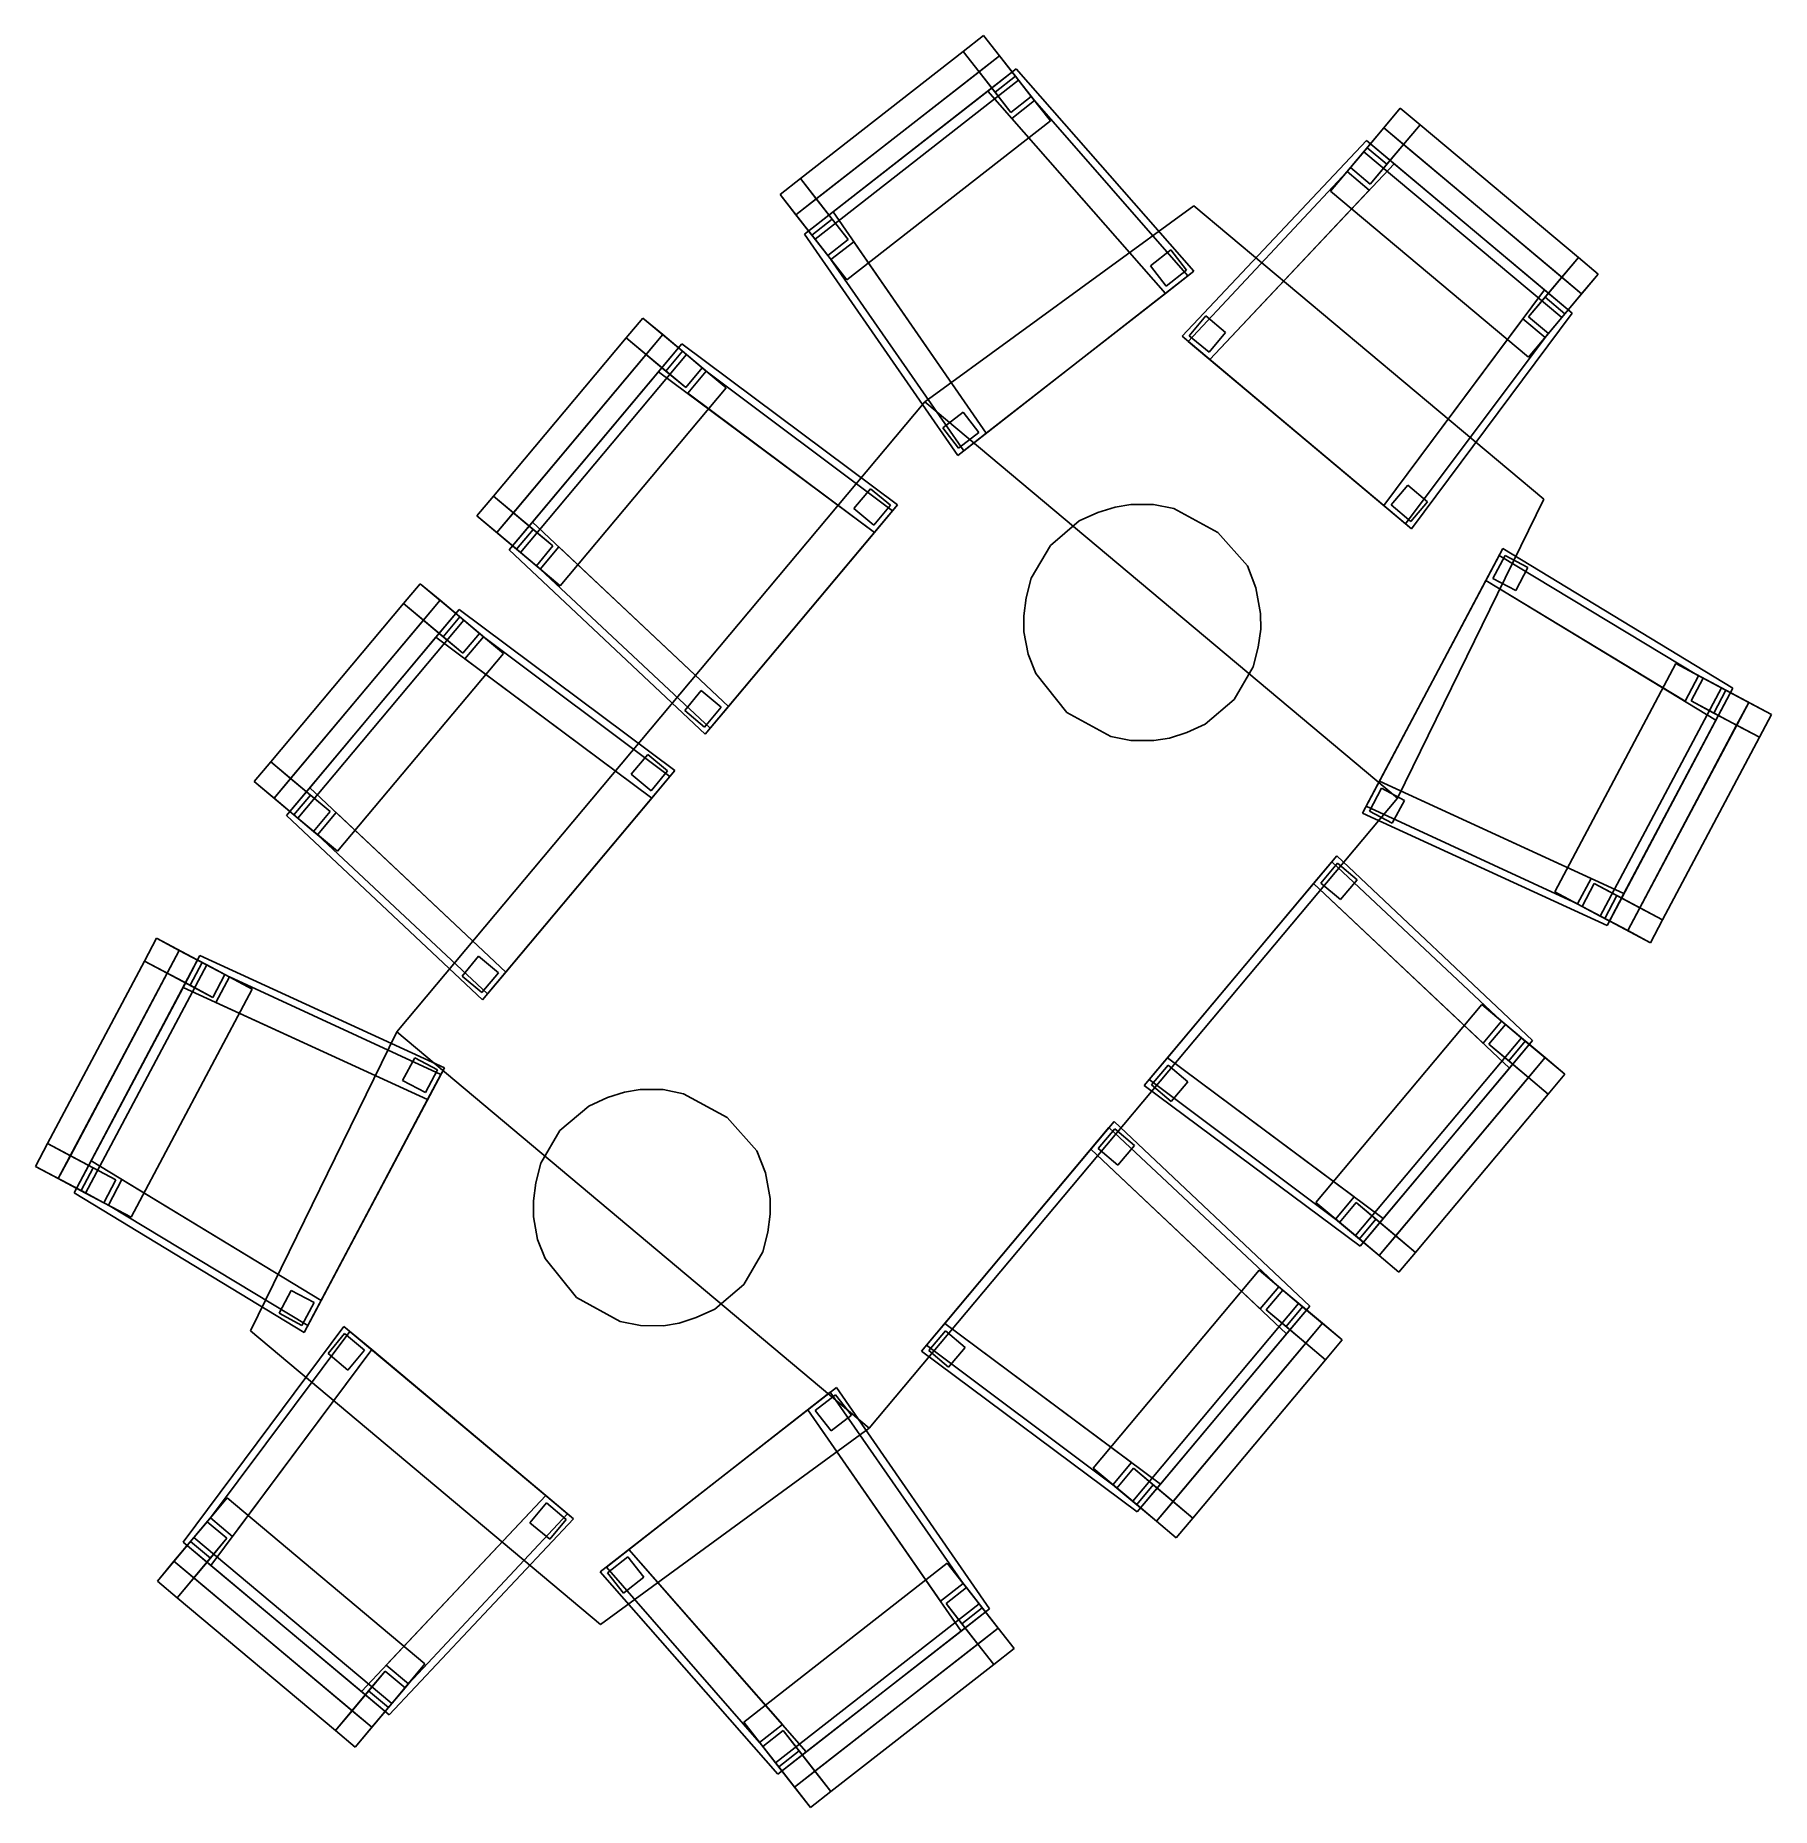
# Model space of a CAD drawing. Extents: x 107 to 235, y -239 to -109.
import ezdxf

# ---------------------------------------------------------------- set-up
doc = ezdxf.new("R2010")
doc.units = 0
doc.layers.get('0').update_dxf_attribs({"linetype": 'CONTINUOUS'})

msp = doc.modelspace()

# ---------------------------------------------------------------- linework, layer by layer
at = {"color": 0}
for points, invisible_edges in [([(175.554886, -109.778244, 74.339996), (177.052292, -108.608749, 74.339996), (179.391281, -111.603592, 63.120003)], 12), ([(178.221786, -110.106155, 75.020004), (177.052292, -108.608749, 74.339996), (175.554886, -109.778244, 74.339996)], 12), ([(177.052292, -108.608749, 74.339996), (178.221786, -110.106155, 75.020004), (180.560776, -113.101028, 63.120003)], 12), ([(180.560776, -113.101028, 63.120003), (179.391281, -111.603592, 63.120003), (177.052292, -108.608749, 74.339996)], 12), ([(179.625198, -111.903091, 75.699997), (178.221786, -110.106155, 75.020004), (163.247604, -121.801163, 75.020004)], 12), ([(164.745041, -120.631668, 75.020004), (163.575546, -119.134262, 74.339996), (175.554886, -109.778244, 74.339996)], 12), ([(175.554886, -109.778244, 74.339996), (176.724411, -111.27565, 75.020004), (164.745041, -120.631668, 75.020004)], 12), ([(175.554886, -109.778244, 74.339996), (177.893906, -112.773087, 63.120003), (179.391281, -111.603592, 63.120003)], 12), ([(175.554886, -109.778244, 74.339996), (176.724411, -111.27565, 75.020004), (179.0634, -114.270523, 63.120003)], 12), ([(179.0634, -114.270523, 63.120003), (177.893906, -112.773087, 63.120003), (175.554886, -109.778244, 74.339996)], 12), ([(175.554886, -109.778244, 74.339996), (176.724411, -111.27565, 75.020004), (178.221786, -110.106155, 75.020004)], 12), ([(180.560776, -113.101028, 63.120003), (178.221786, -110.106155, 75.020004), (179.625198, -111.903091, 75.699997)], 12), ([(163.247604, -121.801163, 75.020004), (164.650986, -123.598099, 75.699997), (179.625198, -111.903091, 75.699997)], 12), ([(163.883713, -123.233017, 57), (179.456894, -111.070206, 57), (179.456894, -111.070206, 54.619999)], 12), ([(179.456894, -111.070206, 54.619999), (163.883713, -123.233017, 54.619999), (163.883713, -123.233017, 57)], 12), ([(181.964218, -114.897903, 63.120003), (179.625198, -111.903091, 75.699997), (164.650986, -123.598099, 75.699997)], 12), ([(179.456894, -111.070206, 57), (177.360519, -112.707504, 57), (190.421768, -127.578964, 57)], 12), ([(177.893906, -112.773087, 40), (177.893906, -112.773087, 54.619999), (179.391281, -111.603592, 54.619999)], 12), ([(179.391281, -111.603592, 54.619999), (179.391281, -111.603592, 40), (177.893906, -112.773087, 40)], 12), ([(179.391281, -111.603592, 63.120003), (179.391281, -111.603592, 57), (177.893906, -112.773087, 57)], 12), ([(177.893906, -112.773087, 57), (177.893906, -112.773087, 63.120003), (179.391281, -111.603592, 63.120003)], 12), ([(179.391281, -111.603592, 40), (179.391281, -111.603592, 54.619999), (180.560776, -113.101028, 54.619999)], 12), ([(180.560776, -113.101028, 54.619999), (180.560776, -113.101028, 40), (179.391281, -111.603592, 40)], 12), ([(180.560776, -113.101028, 57), (179.391281, -111.603592, 57), (179.391281, -111.603592, 63.120003)], 12), ([(179.391281, -111.603592, 63.120003), (180.560776, -113.101028, 63.120003), (180.560776, -113.101028, 57)], 12), ([(192.518143, -125.941666, 57), (192.518143, -125.941666, 54.619999), (179.456894, -111.070206, 54.619999)], 12), ([(179.456894, -111.070206, 54.619999), (179.456894, -111.070206, 57), (192.518143, -125.941666, 57)], 12), ([(190.421768, -127.578964, 57), (192.518143, -125.941666, 57), (179.456894, -111.070206, 57)], 12), ([(179.625198, -111.903091, 75.699997), (181.964218, -114.897903, 63.120003), (180.560776, -113.101028, 63.120003)], 12), ([(190.421768, -127.578964, 59.040001), (177.360519, -112.707504, 59.040001), (165.980087, -121.595718, 59.040001)], 12), ([(177.360519, -112.707504, 59.040001), (177.360519, -112.707504, 57), (165.980087, -121.595718, 57)], 12), ([(165.980087, -121.595718, 57), (165.980087, -121.595718, 59.040001), (177.360519, -112.707504, 59.040001)], 12), ([(190.421768, -127.578964, 57), (177.360519, -112.707504, 57), (177.360519, -112.707504, 59.040001)], 12), ([(177.360519, -112.707504, 59.040001), (190.421768, -127.578964, 59.040001), (190.421768, -127.578964, 57)], 12), ([(179.0634, -114.270523, 40), (179.0634, -114.270523, 54.619999), (177.893906, -112.773087, 54.619999)], 12), ([(177.893906, -112.773087, 54.619999), (177.893906, -112.773087, 40), (179.0634, -114.270523, 40)], 12), ([(177.893906, -112.773087, 63.120003), (177.893906, -112.773087, 57), (179.0634, -114.270523, 57)], 12), ([(179.0634, -114.270523, 57), (179.0634, -114.270523, 63.120003), (177.893906, -112.773087, 63.120003)], 12), ([(180.560776, -113.101028, 40), (180.560776, -113.101028, 54.619999), (179.0634, -114.270523, 54.619999)], 12), ([(179.0634, -114.270523, 54.619999), (179.0634, -114.270523, 40), (180.560776, -113.101028, 40)], 12), ([(179.0634, -114.270523, 57), (180.560776, -113.101028, 57), (180.560776, -113.101028, 63.120003)], 12), ([(180.560776, -113.101028, 63.120003), (179.0634, -114.270523, 63.120003), (179.0634, -114.270523, 57)], 12), ([(192.06395, -126.296341, 59.040001), (180.794724, -113.400497, 59.040001), (179.118942, -114.709305, 59.040001)], 12), ([(180.794724, -113.400497, 59.040001), (192.06395, -126.296341, 59.040001), (192.06395, -126.296341, 57)], 12), ([(192.06395, -126.296341, 57), (180.794724, -113.400497, 57), (180.794724, -113.400497, 59.040001)], 12), ([(179.118942, -114.709305, 59.040001), (190.421799, -127.578934, 59.040001), (192.06395, -126.296341, 59.040001)], 12), ([(204.042343, -118.323074, 63.120003), (206.483932, -115.411224, 75.020004), (207.704697, -113.955276, 74.339996)], 12), ([(207.704697, -113.955276, 74.339996), (205.263107, -116.867157, 63.120003), (204.042343, -118.323074, 63.120003)], 12), ([(207.704697, -113.955276, 74.339996), (205.263107, -116.867157, 63.120003), (206.71904, -118.087936, 63.120003)], 12), ([(207.939865, -116.632004, 75.020004), (206.483932, -115.411224, 75.020004), (207.704697, -113.955276, 74.339996)], 12), ([(206.71904, -118.087936, 63.120003), (209.160629, -115.176056, 74.339996), (207.704697, -113.955276, 74.339996)], 12), ([(207.704697, -113.955276, 74.339996), (209.160629, -115.176056, 74.339996), (207.939865, -116.632004, 75.020004)], 12), ([(164.650986, -123.598099, 75.699997), (166.990005, -126.592911, 63.120003), (181.964218, -114.897903, 63.120003)], 12), ([(205.018967, -117.158325, 75.699997), (206.483932, -115.411224, 75.020004), (204.042343, -118.323074, 63.120003)], 12), ([(206.483932, -115.411224, 75.020004), (205.018967, -117.158325, 75.699997), (219.578293, -129.365997, 75.699997)], 12), ([(205.498276, -119.543854, 63.120003), (207.939865, -116.632004, 75.020004), (209.160629, -115.176056, 74.339996)], 12), ([(209.160629, -115.176056, 74.339996), (206.71904, -118.087936, 63.120003), (205.498276, -119.543854, 63.120003)], 12), ([(219.578293, -129.365997, 75.699997), (221.043198, -127.618896, 75.020004), (206.483932, -115.411224, 75.020004)], 12), ([(220.808029, -124.9422, 74.339996), (209.160629, -115.176056, 74.339996), (207.939865, -116.632004, 75.020004)], 12), ([(205.21611, -116.331818, 57), (205.21611, -116.331818, 54.619999), (191.646591, -130.740997, 54.619999)], 12), ([(191.646591, -130.740997, 54.619999), (191.646591, -130.740997, 57), (205.21611, -116.331818, 57)], 12), ([(207.254379, -118.040878, 57), (205.21611, -116.331818, 57), (191.646591, -130.740997, 57)], 12), ([(204.042343, -118.323074, 63.120003), (202.577438, -120.07019, 63.120003), (205.018967, -117.158325, 75.699997)], 12), ([(205.018967, -117.158325, 75.699997), (202.577438, -120.07019, 63.120003), (217.136703, -132.277863, 63.120003)], 12), ([(204.042343, -118.323074, 40), (204.042343, -118.323074, 54.619999), (205.263107, -116.867157, 54.619999)], 12), ([(205.263107, -116.867157, 54.619999), (205.263107, -116.867157, 40), (204.042343, -118.323074, 40)], 12), ([(205.263107, -116.867157, 63.120003), (205.263107, -116.867157, 57), (204.042343, -118.323074, 57)], 12), ([(204.042343, -118.323074, 57), (204.042343, -118.323074, 63.120003), (205.263107, -116.867157, 63.120003)], 12), ([(217.136703, -132.277863, 63.120003), (219.578293, -129.365997, 75.699997), (205.018967, -117.158325, 75.699997)], 12), ([(205.21611, -116.331818, 57), (220.357773, -129.027786, 57), (220.357773, -129.027786, 54.619999)], 12), ([(220.357773, -129.027786, 54.619999), (205.21611, -116.331818, 54.619999), (205.21611, -116.331818, 57)], 12), ([(205.263107, -116.867157, 40), (205.263107, -116.867157, 54.619999), (206.71904, -118.087936, 54.619999)], 12), ([(206.71904, -118.087936, 54.619999), (206.71904, -118.087936, 40), (205.263107, -116.867157, 40)], 12), ([(205.263107, -116.867157, 57), (206.71904, -118.087936, 57), (206.71904, -118.087936, 63.120003)], 12), ([(206.71904, -118.087936, 63.120003), (205.263107, -116.867157, 63.120003), (205.263107, -116.867157, 57)], 12), ([(207.939865, -116.632004, 75.020004), (219.587265, -126.398148, 75.020004), (220.808029, -124.9422, 74.339996)], 12), ([(191.646591, -130.740997, 57), (193.68486, -132.450073, 57), (207.254379, -118.040878, 57)], 12), ([(192.088181, -131.111191, 57), (192.088181, -131.111191, 59.040001), (203.798203, -118.614258, 59.040001)], 12), ([(203.798203, -118.614258, 59.040001), (203.798203, -118.614258, 57), (192.088181, -131.111191, 57)], 12), ([(205.427536, -119.980438, 59.040001), (203.798203, -118.614258, 59.040001), (192.088181, -131.111191, 59.040001)], 12), ([(207.254379, -118.040878, 59.040001), (193.68486, -132.450073, 59.040001), (206.497055, -143.192825, 59.040001)], 12), ([(207.254379, -118.040878, 59.040001), (207.254379, -118.040878, 57), (193.68486, -132.450073, 57)], 12), ([(193.68486, -132.450073, 57), (193.68486, -132.450073, 59.040001), (207.254379, -118.040878, 59.040001)], 12), ([(205.498276, -119.543854, 40), (205.498276, -119.543854, 54.619999), (204.042343, -118.323074, 54.619999)], 12), ([(204.042343, -118.323074, 54.619999), (204.042343, -118.323074, 40), (205.498276, -119.543854, 40)], 12), ([(205.498276, -119.543854, 63.120003), (205.498276, -119.543854, 57), (204.042343, -118.323074, 57)], 12), ([(204.042343, -118.323074, 57), (204.042343, -118.323074, 63.120003), (205.498276, -119.543854, 63.120003)], 12), ([(206.71904, -118.087936, 40), (206.71904, -118.087936, 54.619999), (205.498276, -119.543854, 54.619999)], 12), ([(205.498276, -119.543854, 54.619999), (205.498276, -119.543854, 40), (206.71904, -118.087936, 40)], 12), ([(206.71904, -118.087936, 63.120003), (206.71904, -118.087936, 57), (205.498276, -119.543854, 57)], 12), ([(205.498276, -119.543854, 57), (205.498276, -119.543854, 63.120003), (206.71904, -118.087936, 63.120003)], 12), ([(206.497055, -143.192825, 59.040001), (218.319443, -127.31871, 59.040001), (207.254379, -118.040878, 59.040001)], 12), ([(218.319443, -127.31871, 59.040001), (218.319443, -127.31871, 57), (207.254379, -118.040878, 57)], 12), ([(207.254379, -118.040878, 57), (207.254379, -118.040878, 59.040001), (218.319443, -127.31871, 59.040001)], 12), ([(162.07811, -120.303757, 74.339996), (163.575546, -119.134262, 74.339996), (165.914536, -122.129105, 63.120003)], 12), ([(164.745041, -120.631668, 75.020004), (163.575546, -119.134262, 74.339996), (162.07811, -120.303757, 74.339996)], 12), ([(163.575546, -119.134262, 74.339996), (164.745041, -120.631668, 75.020004), (167.08403, -123.626541, 63.120003)], 12), ([(167.08403, -123.626541, 63.120003), (165.914536, -122.129105, 63.120003), (163.575546, -119.134262, 74.339996)], 12), ([(165.914536, -122.129105, 63.120003), (164.417099, -123.298599, 63.120003), (162.07811, -120.303757, 74.339996)], 12), ([(165.586594, -124.796036, 63.120003), (163.247604, -121.801163, 75.020004), (162.07811, -120.303757, 74.339996)], 12), ([(162.07811, -120.303757, 74.339996), (164.417099, -123.298599, 63.120003), (165.586594, -124.796036, 63.120003)], 12), ([(162.07811, -120.303757, 74.339996), (163.247604, -121.801163, 75.020004), (164.745041, -120.631668, 75.020004)], 12), ([(192.507202, -121.138062, 70), (172.735413, -135.567017, 70), (207.493774, -164.711182, 70)], 12), ([(172.735413, -135.567017, 68.5), (172.735413, -135.567017, 70), (192.507202, -121.138062, 70)], 12), ([(192.507202, -121.138062, 70), (192.507202, -121.138062, 68.5), (172.735413, -135.567017, 68.5)], 12), ([(192.088181, -131.111191, 59.040001), (193.684921, -132.450027, 59.040001), (205.427536, -119.980438, 59.040001)], 12), ([(207.493774, -164.711182, 70), (218.25415, -142.726318, 70), (192.507202, -121.138062, 70)], 12), ([(218.25415, -142.726318, 68.5), (192.507202, -121.138062, 68.5), (192.507202, -121.138062, 70)], 12), ([(192.507202, -121.138062, 70), (218.25415, -142.726318, 70), (218.25415, -142.726318, 68.5)], 12), ([(164.650986, -123.598099, 75.699997), (163.247604, -121.801163, 75.020004), (165.586594, -124.796036, 63.120003)], 12), ([(165.980087, -121.595718, 57), (163.883713, -123.233017, 57), (175.148056, -139.507889, 57)], 12), ([(164.417099, -123.298599, 40), (164.417099, -123.298599, 54.619999), (165.914536, -122.129105, 54.619999)], 12), ([(165.914536, -122.129105, 54.619999), (165.914536, -122.129105, 40), (164.417099, -123.298599, 40)], 12), ([(165.914536, -122.129105, 63.120003), (165.914536, -122.129105, 57), (164.417099, -123.298599, 57)], 12), ([(164.417099, -123.298599, 57), (164.417099, -123.298599, 63.120003), (165.914536, -122.129105, 63.120003)], 12), ([(165.914536, -122.129105, 40), (165.914536, -122.129105, 54.619999), (167.08403, -123.626541, 54.619999)], 12), ([(167.08403, -123.626541, 54.619999), (167.08403, -123.626541, 40), (165.914536, -122.129105, 40)], 12), ([(167.08403, -123.626541, 57), (165.914536, -122.129105, 57), (165.914536, -122.129105, 63.120003)], 12), ([(165.914536, -122.129105, 63.120003), (167.08403, -123.626541, 63.120003), (167.08403, -123.626541, 57)], 12), ([(165.980087, -121.595718, 59.040001), (177.244492, -137.87056, 59.040001), (190.421768, -127.578964, 59.040001)], 12), ([(165.980087, -121.595718, 59.040001), (165.980087, -121.595718, 57), (177.244492, -137.87056, 57)], 12), ([(177.244492, -137.87056, 57), (177.244492, -137.87056, 59.040001), (165.980087, -121.595718, 59.040001)], 12), ([(175.148056, -139.507889, 57), (177.244492, -137.87056, 57), (165.980087, -121.595718, 57)], 12), ([(163.883713, -123.233017, 57), (163.883713, -123.233017, 54.619999), (175.148056, -139.507889, 54.619999)], 12), ([(175.148056, -139.507889, 54.619999), (175.148056, -139.507889, 57), (163.883713, -123.233017, 57)], 12), ([(165.586594, -124.796036, 40), (165.586594, -124.796036, 54.619999), (164.417099, -123.298599, 54.619999)], 12), ([(164.417099, -123.298599, 54.619999), (164.417099, -123.298599, 40), (165.586594, -124.796036, 40)], 12), ([(164.417099, -123.298599, 63.120003), (164.417099, -123.298599, 57), (165.586594, -124.796036, 57)], 12), ([(165.586594, -124.796036, 57), (165.586594, -124.796036, 63.120003), (164.417099, -123.298599, 63.120003)], 12), ([(165.586594, -124.796036, 63.120003), (166.990005, -126.592911, 63.120003), (164.650986, -123.598099, 75.699997)], 12), ([(167.08403, -123.626541, 40), (167.08403, -123.626541, 54.619999), (165.586594, -124.796036, 54.619999)], 12), ([(165.586594, -124.796036, 54.619999), (165.586594, -124.796036, 40), (167.08403, -123.626541, 40)], 12), ([(165.586594, -124.796036, 57), (167.08403, -123.626541, 57), (167.08403, -123.626541, 63.120003)], 12), ([(167.08403, -123.626541, 63.120003), (165.586594, -124.796036, 63.120003), (165.586594, -124.796036, 57)], 12), ([(167.496323, -123.786697, 59.040001), (165.820511, -125.095505, 59.040001), (175.602188, -139.153152, 59.040001)], 12), ([(175.602188, -139.153152, 59.040001), (177.244431, -137.87056, 59.040001), (167.496323, -123.786697, 59.040001)], 12), ([(175.602188, -139.153152, 57), (175.602188, -139.153152, 59.040001), (165.820511, -125.095505, 59.040001)], 12), ([(165.820511, -125.095505, 59.040001), (165.820511, -125.095505, 57), (175.602188, -139.153152, 57)], 12), ([(189.317856, -125.548172, 40), (189.317856, -125.548172, 54.619999), (190.815292, -124.378677, 54.619999)], 12), ([(190.815292, -124.378677, 54.619999), (190.815292, -124.378677, 40), (189.317856, -125.548172, 40)], 12), ([(190.815292, -124.378677, 40), (190.815292, -124.378677, 54.619999), (191.984787, -125.876114, 54.619999)], 12), ([(191.984787, -125.876114, 54.619999), (191.984787, -125.876114, 40), (190.815292, -124.378677, 40)], 12), ([(220.808029, -124.9422, 74.339996), (219.587265, -126.398148, 75.020004), (217.145737, -129.309998, 63.120003)], 12), ([(217.145737, -129.309998, 63.120003), (218.366501, -127.85408, 63.120003), (220.808029, -124.9422, 74.339996)], 12), ([(220.808029, -124.9422, 74.339996), (218.366501, -127.85408, 63.120003), (219.822433, -129.074829, 63.120003)], 12), ([(220.808029, -124.9422, 74.339996), (219.587265, -126.398148, 75.020004), (221.043198, -127.618896, 75.020004)], 12), ([(220.808029, -124.9422, 74.339996), (222.263962, -126.162949, 74.339996), (219.822433, -129.074829, 63.120003)], 12), ([(221.043198, -127.618896, 75.020004), (222.263962, -126.162949, 74.339996), (220.808029, -124.9422, 74.339996)], 12), ([(175.148056, -139.507889, 57), (175.148056, -139.507889, 54.619999), (192.518143, -125.941666, 54.619999)], 12), ([(192.518143, -125.941666, 54.619999), (192.518143, -125.941666, 57), (175.148056, -139.507889, 57)], 12), ([(175.602188, -139.153152, 57), (192.06395, -126.296341, 57), (192.06395, -126.296341, 59.040001)], 12), ([(192.06395, -126.296341, 59.040001), (175.602188, -139.153152, 59.040001), (175.602188, -139.153152, 57)], 12), ([(190.48735, -127.045609, 40), (190.48735, -127.045609, 54.619999), (189.317856, -125.548172, 54.619999)], 12), ([(189.317856, -125.548172, 54.619999), (189.317856, -125.548172, 40), (190.48735, -127.045609, 40)], 12), ([(191.984787, -125.876114, 40), (191.984787, -125.876114, 54.619999), (190.48735, -127.045609, 54.619999)], 12), ([(190.48735, -127.045609, 54.619999), (190.48735, -127.045609, 40), (191.984787, -125.876114, 40)], 12), ([(222.263962, -126.162949, 74.339996), (221.043198, -127.618896, 75.020004), (218.601669, -130.530746, 63.120003)], 12), ([(218.601669, -130.530746, 63.120003), (219.822433, -129.074829, 63.120003), (222.263962, -126.162949, 74.339996)], 12), ([(206.497055, -143.192825, 57), (218.319443, -127.31871, 57), (218.319443, -127.31871, 59.040001)], 12), ([(218.319443, -127.31871, 59.040001), (206.497055, -143.192825, 59.040001), (206.497055, -143.192825, 57)], 12), ([(220.357773, -129.027786, 57), (218.319443, -127.31871, 57), (206.497055, -143.192825, 57)], 12), ([(218.601669, -130.530746, 63.120003), (221.043198, -127.618896, 75.020004), (219.578293, -129.365997, 75.699997)], 12), ([(206.497055, -143.192825, 57), (208.535324, -144.901901, 57), (220.357773, -129.027786, 57)], 12), ([(208.535324, -144.901901, 57), (208.535324, -144.901901, 54.619999), (220.357773, -129.027786, 54.619999)], 12), ([(220.357773, -129.027786, 54.619999), (220.357773, -129.027786, 57), (208.535324, -144.901901, 57)], 12), ([(217.145737, -129.309998, 40), (217.145737, -129.309998, 54.619999), (218.366501, -127.85408, 54.619999)], 12), ([(218.366501, -127.85408, 54.619999), (218.366501, -127.85408, 40), (217.145737, -129.309998, 40)], 12), ([(217.145737, -129.309998, 57), (218.366501, -127.85408, 57), (218.366501, -127.85408, 63.120003)], 12), ([(218.366501, -127.85408, 63.120003), (217.145737, -129.309998, 63.120003), (217.145737, -129.309998, 57)], 12), ([(218.366501, -127.85408, 40), (218.366501, -127.85408, 54.619999), (219.822433, -129.074829, 54.619999)], 12), ([(219.822433, -129.074829, 54.619999), (219.822433, -129.074829, 40), (218.366501, -127.85408, 40)], 12), ([(219.822433, -129.074829, 63.120003), (219.822433, -129.074829, 57), (218.366501, -127.85408, 57)], 12), ([(219.822433, -129.074829, 63.120003), (218.366501, -127.85408, 63.120003), (218.366501, -127.85408, 57)], 12), ([(150.76799, -130.852539, 74.339996), (151.988754, -129.396606, 74.339996), (154.90062, -131.838165, 63.120003)], 12), ([(153.444687, -130.617371, 75.020004), (151.988754, -129.396606, 74.339996), (150.76799, -130.852539, 74.339996)], 12), ([(151.988754, -129.396606, 74.339996), (153.444687, -130.617371, 75.020004), (156.356552, -133.058929, 63.120003)], 12), ([(156.356552, -133.058929, 63.120003), (154.90062, -131.838165, 63.120003), (151.988754, -129.396606, 74.339996)], 12), ([(192.181931, -130.693985, 40), (192.181931, -130.693985, 54.619999), (193.402695, -129.238052, 54.619999)], 12), ([(193.402695, -129.238052, 54.619999), (193.402695, -129.238052, 40), (192.181931, -130.693985, 40)], 12), ([(193.402695, -129.238052, 40), (193.402695, -129.238052, 54.619999), (194.858627, -130.458817, 54.619999)], 12), ([(194.858627, -130.458817, 54.619999), (194.858627, -130.458817, 40), (193.402695, -129.238052, 40)], 12), ([(216.728134, -129.455765, 59.040001), (206.497055, -143.192841, 59.040001), (208.093796, -144.531601, 59.040001)], 12), ([(208.093796, -144.531601, 59.040001), (218.357468, -130.82193, 59.040001), (216.728134, -129.455765, 59.040001)], 12), ([(219.578293, -129.365997, 75.699997), (217.136703, -132.277863, 63.120003), (218.601669, -130.530746, 63.120003)], 12), ([(218.601669, -130.530746, 40), (218.601669, -130.530746, 54.619999), (217.145737, -129.309998, 54.619999)], 12), ([(217.145737, -129.309998, 54.619999), (217.145737, -129.309998, 40), (218.601669, -130.530746, 40)], 12), ([(217.145737, -129.309998, 57), (218.601669, -130.530746, 57), (218.601669, -130.530746, 63.120003)], 12), ([(217.145737, -129.309998, 57), (217.145737, -129.309998, 63.120003), (218.601669, -130.530746, 63.120003)], 12), ([(219.822433, -129.074829, 40), (219.822433, -129.074829, 54.619999), (218.601669, -130.530746, 54.619999)], 12), ([(218.601669, -130.530746, 54.619999), (218.601669, -130.530746, 40), (219.822433, -129.074829, 40)], 12), ([(218.601669, -130.530746, 57), (219.822433, -129.074829, 57), (219.822433, -129.074829, 63.120003)], 12), ([(219.822433, -129.074829, 63.120003), (218.601669, -130.530746, 63.120003), (218.601669, -130.530746, 57)], 12), ([(150.76799, -130.852539, 74.339996), (141.001846, -142.499969, 74.339996), (142.457809, -143.720734, 75.020004)], 12), ([(155.191788, -132.082306, 75.699997), (153.444687, -130.617371, 75.020004), (141.237015, -145.176666, 75.020004)], 12), ([(142.157608, -146.444458, 57), (154.853561, -131.302795, 57), (154.853561, -131.302795, 54.619999)], 12), ([(154.853561, -131.302795, 54.619999), (142.157608, -146.444458, 54.619999), (142.157608, -146.444458, 57)], 12), ([(142.457809, -143.720734, 75.020004), (152.223923, -132.073303, 75.020004), (150.76799, -130.852539, 74.339996)], 12), ([(150.76799, -130.852539, 74.339996), (152.223923, -132.073303, 75.020004), (153.444687, -130.617371, 75.020004)], 12), ([(154.90062, -131.838165, 63.120003), (153.679855, -133.294067, 63.120003), (150.76799, -130.852539, 74.339996)], 12), ([(150.76799, -130.852539, 74.339996), (152.223923, -132.073303, 75.020004), (155.135788, -134.514832, 63.120003)], 12), ([(150.76799, -130.852539, 74.339996), (153.679855, -133.294067, 63.120003), (155.135788, -134.514832, 63.120003)], 12), ([(154.853561, -131.302795, 57), (153.144516, -133.341125, 57), (169.0186, -145.163513, 57)], 12), ([(156.356552, -133.058929, 63.120003), (153.444687, -130.617371, 75.020004), (155.191788, -132.082306, 75.699997)], 12), ([(170.727707, -143.125244, 57), (170.727707, -143.125244, 54.619999), (154.853561, -131.302795, 54.619999)], 12), ([(154.853561, -131.302795, 54.619999), (154.853561, -131.302795, 57), (170.727707, -143.125244, 57)], 12), ([(169.0186, -145.163513, 57), (170.727707, -143.125244, 57), (154.853561, -131.302795, 57)], 12), ([(191.646591, -130.740997, 57), (191.646591, -130.740997, 54.619999), (208.535324, -144.901901, 54.619999)], 12), ([(208.535324, -144.901901, 54.619999), (208.535324, -144.901901, 57), (191.646591, -130.740997, 57)], 12), ([(192.088181, -131.111191, 57), (208.093796, -144.531601, 57), (208.093796, -144.531601, 59.040001)], 12), ([(208.093796, -144.531601, 59.040001), (192.088181, -131.111191, 59.040001), (192.088181, -131.111191, 57)], 12), ([(193.637802, -131.914749, 40), (193.637802, -131.914749, 54.619999), (192.181931, -130.693985, 54.619999)], 12), ([(192.181931, -130.693985, 54.619999), (192.181931, -130.693985, 40), (193.637802, -131.914749, 40)], 12), ([(194.858627, -130.458817, 40), (194.858627, -130.458817, 54.619999), (193.637802, -131.914749, 54.619999)], 12), ([(193.637802, -131.914749, 54.619999), (193.637802, -131.914749, 40), (194.858627, -130.458817, 40)], 12), ([(218.357468, -130.82193, 59.040001), (208.093796, -144.531601, 59.040001), (208.093796, -144.531601, 57)], 12), ([(208.093796, -144.531601, 57), (218.357468, -130.82193, 57), (218.357468, -130.82193, 59.040001)], 12), ([(141.237015, -145.176666, 75.020004), (142.984116, -146.641602, 75.699997), (155.191788, -132.082306, 75.699997)], 12), ([(158.103653, -134.523865, 63.120003), (155.191788, -132.082306, 75.699997), (142.984116, -146.641602, 75.699997)], 12), ([(153.679855, -133.294067, 40), (153.679855, -133.294067, 54.619999), (154.90062, -131.838165, 54.619999)], 12), ([(154.90062, -131.838165, 54.619999), (154.90062, -131.838165, 40), (153.679855, -133.294067, 40)], 12), ([(154.90062, -131.838165, 63.120003), (154.90062, -131.838165, 57), (153.679855, -133.294067, 57)], 12), ([(153.679855, -133.294067, 57), (153.679855, -133.294067, 63.120003), (154.90062, -131.838165, 63.120003)], 12), ([(154.90062, -131.838165, 40), (154.90062, -131.838165, 54.619999), (156.356552, -133.058929, 54.619999)], 12), ([(156.356552, -133.058929, 54.619999), (156.356552, -133.058929, 40), (154.90062, -131.838165, 40)], 12), ([(156.356552, -133.058929, 57), (154.90062, -131.838165, 57), (154.90062, -131.838165, 63.120003)], 12), ([(154.90062, -131.838165, 63.120003), (156.356552, -133.058929, 63.120003), (156.356552, -133.058929, 57)], 12), ([(155.191788, -132.082306, 75.699997), (158.103653, -134.523865, 63.120003), (156.356552, -133.058929, 63.120003)], 12), ([(169.0186, -145.163513, 59.040001), (153.144516, -133.341125, 59.040001), (143.866684, -144.406189, 59.040001)], 12), ([(153.144516, -133.341125, 59.040001), (153.144516, -133.341125, 57), (143.866684, -144.406189, 57)], 12), ([(143.866684, -144.406189, 57), (143.866684, -144.406189, 59.040001), (153.144516, -133.341125, 59.040001)], 12), ([(169.0186, -145.163513, 57), (153.144516, -133.341125, 57), (153.144516, -133.341125, 59.040001)], 12), ([(153.144516, -133.341125, 59.040001), (169.0186, -145.163513, 59.040001), (169.0186, -145.163513, 57)], 12), ([(155.135788, -134.514832, 40), (155.135788, -134.514832, 54.619999), (153.679855, -133.294067, 54.619999)], 12), ([(153.679855, -133.294067, 54.619999), (153.679855, -133.294067, 40), (155.135788, -134.514832, 40)], 12), ([(153.679855, -133.294067, 63.120003), (153.679855, -133.294067, 57), (155.135788, -134.514832, 57)], 12), ([(155.135788, -134.514832, 57), (155.135788, -134.514832, 63.120003), (153.679855, -133.294067, 63.120003)], 12), ([(156.356552, -133.058929, 40), (156.356552, -133.058929, 54.619999), (155.135788, -134.514832, 54.619999)], 12), ([(155.135788, -134.514832, 54.619999), (155.135788, -134.514832, 40), (156.356552, -133.058929, 40)], 12), ([(155.135788, -134.514832, 57), (156.356552, -133.058929, 57), (156.356552, -133.058929, 63.120003)], 12), ([(156.356552, -133.058929, 63.120003), (155.135788, -134.514832, 63.120003), (155.135788, -134.514832, 57)], 12), ([(170.357407, -143.566803, 59.040001), (156.64772, -133.303101, 59.040001), (155.28154, -134.932434, 59.040001)], 12), ([(156.64772, -133.303101, 59.040001), (170.357407, -143.566803, 59.040001), (170.357407, -143.566803, 57)], 12), ([(170.357407, -143.566803, 57), (156.64772, -133.303101, 57), (156.64772, -133.303101, 59.040001)], 12), ([(142.984116, -146.641602, 75.699997), (145.895981, -149.08313, 63.120003), (158.103653, -134.523865, 63.120003)], 12), ([(155.28154, -134.932434, 59.040001), (169.018631, -145.163513, 59.040001), (170.357407, -143.566803, 59.040001)], 12), ([(207.493774, -164.711182, 70), (172.735413, -135.567017, 70), (133.876404, -181.911499, 70)], 12), ([(172.735413, -135.567017, 68.5), (133.876404, -181.911499, 68.5), (133.876404, -181.911499, 70)], 12), ([(133.876404, -181.911499, 70), (172.735413, -135.567017, 70), (172.735413, -135.567017, 68.5)], 12), ([(174.044174, -137.477066, 40), (174.044174, -137.477066, 54.619999), (175.54158, -136.307571, 54.619999)], 12), ([(175.54158, -136.307571, 54.619999), (175.54158, -136.307571, 40), (174.044174, -137.477066, 40)], 12), ([(175.54158, -136.307571, 40), (175.54158, -136.307571, 54.619999), (176.711105, -137.805008, 54.619999)], 12), ([(176.711105, -137.805008, 54.619999), (176.711105, -137.805008, 40), (175.54158, -136.307571, 40)], 12), ([(175.213669, -138.974503, 40), (175.213669, -138.974503, 54.619999), (174.044174, -137.477066, 54.619999)], 12), ([(174.044174, -137.477066, 54.619999), (174.044174, -137.477066, 40), (175.213669, -138.974503, 40)], 12), ([(176.711105, -137.805008, 40), (176.711105, -137.805008, 54.619999), (175.213669, -138.974503, 54.619999)], 12), ([(175.213669, -138.974503, 54.619999), (175.213669, -138.974503, 40), (176.711105, -137.805008, 40)], 12), ([(167.515671, -143.40741, 40), (167.515671, -143.40741, 54.619999), (168.736435, -141.951477, 54.619999)], 12), ([(168.736435, -141.951477, 54.619999), (168.736435, -141.951477, 40), (167.515671, -143.40741, 40)], 12), ([(168.736435, -141.951477, 40), (168.736435, -141.951477, 54.619999), (170.192368, -143.172272, 54.619999)], 12), ([(170.192368, -143.172272, 54.619999), (170.192368, -143.172272, 40), (168.736435, -141.951477, 40)], 12), ([(207.032394, -143.145813, 40), (207.032394, -143.145813, 54.619999), (208.253159, -141.68988, 54.619999)], 12), ([(208.253159, -141.68988, 54.619999), (208.253159, -141.68988, 40), (207.032394, -143.145813, 40)], 12), ([(208.253159, -141.68988, 40), (208.253159, -141.68988, 54.619999), (209.709091, -142.910645, 54.619999)], 12), ([(209.709091, -142.910645, 54.619999), (209.709091, -142.910645, 40), (208.253159, -141.68988, 40)], 12), ([(139.781052, -143.955902, 74.339996), (141.001846, -142.499969, 74.339996), (143.913742, -144.941528, 63.120003)], 12), ([(142.457809, -143.720734, 75.020004), (141.001846, -142.499969, 74.339996), (139.781052, -143.955902, 74.339996)], 12), ([(145.369644, -146.162292, 63.120003), (142.457809, -143.720734, 75.020004), (141.001846, -142.499969, 74.339996)], 12), ([(145.369644, -146.162292, 63.120003), (143.913742, -144.941528, 63.120003), (141.001846, -142.499969, 74.339996)], 12), ([(156.566788, -160.014008, 57), (156.566788, -160.014008, 54.619999), (170.727707, -143.125244, 54.619999)], 12), ([(170.727707, -143.125244, 54.619999), (170.727707, -143.125244, 57), (156.566788, -160.014008, 57)], 12), ([(170.192368, -143.172272, 40), (170.192368, -143.172272, 54.619999), (168.971603, -144.628204, 54.619999)], 12), ([(168.971603, -144.628204, 54.619999), (168.971603, -144.628204, 40), (170.192368, -143.172272, 40)], 12), ([(180.01178, -151.301147, 69.400002), (187.872986, -143.105591, 69.400002), (186.721741, -143.298706, 69.400002)], 13), ([(180.01178, -151.301147, 69.400002), (180.022278, -152.468628, 69.400002), (187.872986, -143.105591, 69.400002)], 14), ([(186.721741, -143.298706, 40), (187.872986, -143.105591, 40), (180.01178, -151.301147, 40)], 14), ([(187.872986, -143.105591, 40), (180.022278, -152.468628, 40), (180.01178, -151.301147, 40)], 13), ([(180.01178, -151.301147, 69.400002), (186.721741, -143.298706, 69.400002), (185.455017, -143.706665, 69.400002)], 13), ([(185.455017, -143.706665, 40), (186.721741, -143.298706, 40), (180.01178, -151.301147, 40)], 14), ([(180.022278, -152.468628, 69.400002), (180.325256, -154.129761, 69.400002), (187.872986, -143.105591, 69.400002)], 14), ([(187.872986, -143.105591, 40), (180.325256, -154.129761, 40), (180.022278, -152.468628, 40)], 13), ([(180.325256, -154.129761, 69.400002), (189.561462, -143.11438, 69.400002), (187.872986, -143.105591, 69.400002)], 13), ([(187.872986, -143.105591, 40), (189.561462, -143.11438, 40), (180.325256, -154.129761, 40)], 14), ([(180.325256, -154.129761, 69.400002), (180.882385, -155.544556, 69.400002), (189.561462, -143.11438, 69.400002)], 14), ([(189.561462, -143.11438, 40), (180.882385, -155.544556, 40), (180.325256, -154.129761, 40)], 13), ([(180.882385, -155.544556, 69.400002), (191.051819, -143.416138, 69.400002), (189.561462, -143.11438, 69.400002)], 13), ([(189.561462, -143.11438, 40), (191.051819, -143.416138, 40), (180.882385, -155.544556, 40)], 14), ([(185.455017, -143.706665, 69.400002), (186.721741, -143.298706, 69.400002), (186.721741, -143.298706, 40)], 12), ([(186.721741, -143.298706, 40), (185.455017, -143.706665, 40), (185.455017, -143.706665, 69.400002)], 12), ([(186.721741, -143.298706, 69.400002), (187.872986, -143.105591, 69.400002), (187.872986, -143.105591, 40)], 12), ([(187.872986, -143.105591, 40), (186.721741, -143.298706, 40), (186.721741, -143.298706, 69.400002)], 12), ([(187.872986, -143.105591, 69.400002), (189.561462, -143.11438, 69.400002), (189.561462, -143.11438, 40)], 12), ([(189.561462, -143.11438, 40), (187.872986, -143.105591, 40), (187.872986, -143.105591, 69.400002)], 12), ([(189.561462, -143.11438, 69.400002), (191.051819, -143.416138, 69.400002), (191.051819, -143.416138, 40)], 12), ([(191.051819, -143.416138, 40), (189.561462, -143.11438, 40), (189.561462, -143.11438, 69.400002)], 12), ([(208.488327, -144.366577, 40), (208.488327, -144.366577, 54.619999), (207.032394, -143.145813, 54.619999)], 12), ([(207.032394, -143.145813, 54.619999), (207.032394, -143.145813, 40), (208.488327, -144.366577, 40)], 12), ([(218.25415, -142.726318, 68.5), (218.25415, -142.726318, 70), (207.493774, -164.711182, 70)], 12), ([(207.493774, -164.711182, 70), (207.493774, -164.711182, 68.5), (218.25415, -142.726318, 68.5)], 12), ([(209.709091, -142.910645, 40), (209.709091, -142.910645, 54.619999), (208.488327, -144.366577, 54.619999)], 12), ([(208.488327, -144.366577, 54.619999), (208.488327, -144.366577, 40), (209.709091, -142.910645, 40)], 12), ([(139.781052, -143.955902, 74.339996), (141.237015, -145.176666, 75.020004), (142.457809, -143.720734, 75.020004)], 12), ([(143.913742, -144.941528, 63.120003), (142.692947, -146.397461, 63.120003), (139.781052, -143.955902, 74.339996)], 12), ([(144.148849, -147.618225, 63.120003), (141.237015, -145.176666, 75.020004), (139.781052, -143.955902, 74.339996)], 12), ([(139.781052, -143.955902, 74.339996), (142.692947, -146.397461, 63.120003), (144.148849, -147.618225, 63.120003)], 12), ([(143.866684, -144.406189, 57), (142.157608, -146.444458, 57), (156.566788, -160.014008, 57)], 12), ([(143.866684, -144.406189, 59.040001), (158.275864, -157.975708, 59.040001), (169.0186, -145.163513, 59.040001)], 12), ([(143.866684, -144.406189, 59.040001), (143.866684, -144.406189, 57), (158.275864, -157.975708, 57)], 12), ([(158.275864, -157.975708, 57), (158.275864, -157.975708, 59.040001), (143.866684, -144.406189, 59.040001)], 12), ([(156.566788, -160.014008, 57), (158.275864, -157.975708, 57), (143.866684, -144.406189, 57)], 12), ([(156.936996, -159.572388, 57), (170.357407, -143.566803, 57), (170.357407, -143.566803, 59.040001)], 12), ([(170.357407, -143.566803, 59.040001), (156.936996, -159.572388, 59.040001), (156.936996, -159.572388, 57)], 12), ([(168.971603, -144.628204, 40), (168.971603, -144.628204, 54.619999), (167.515671, -143.40741, 54.619999)], 12), ([(167.515671, -143.40741, 54.619999), (167.515671, -143.40741, 40), (168.971603, -144.628204, 40)], 12), ([(180.192566, -149.982666, 69.400002), (180.01178, -151.301147, 69.400002), (185.455017, -143.706665, 69.400002)], 14), ([(185.455017, -143.706665, 40), (180.01178, -151.301147, 40), (180.192566, -149.982666, 40)], 13), ([(180.192566, -149.982666, 69.400002), (185.455017, -143.706665, 69.400002), (184.092896, -144.32312, 69.400002)], 13), ([(184.092896, -144.32312, 40), (185.455017, -143.706665, 40), (180.192566, -149.982666, 40)], 14), ([(180.562012, -148.534058, 69.400002), (180.192566, -149.982666, 69.400002), (184.092896, -144.32312, 69.400002)], 14), ([(184.092896, -144.32312, 40), (180.192566, -149.982666, 40), (180.562012, -148.534058, 40)], 13), ([(181.968201, -146.127319, 69.400002), (180.562012, -148.534058, 69.400002), (184.092896, -144.32312, 69.400002)], 2), ([(184.092896, -144.32312, 40), (180.562012, -148.534058, 40), (181.968201, -146.127319, 40)], 1), ([(180.882385, -155.544556, 69.400002), (183.175476, -158.414917, 69.400002), (191.051819, -143.416138, 69.400002)], 14), ([(191.051819, -143.416138, 40), (183.175476, -158.414917, 40), (180.882385, -155.544556, 40)], 13), ([(181.968201, -146.127319, 69.400002), (184.092896, -144.32312, 69.400002), (184.092896, -144.32312, 40)], 12), ([(184.092896, -144.32312, 40), (181.968201, -146.127319, 40), (181.968201, -146.127319, 69.400002)], 12), ([(183.175476, -158.414917, 69.400002), (194.278015, -145.173462, 69.400002), (191.051819, -143.416138, 69.400002)], 13), ([(191.051819, -143.416138, 40), (194.278015, -145.173462, 40), (183.175476, -158.414917, 40)], 14), ([(184.092896, -144.32312, 69.400002), (185.455017, -143.706665, 69.400002), (185.455017, -143.706665, 40)], 12), ([(185.455017, -143.706665, 40), (184.092896, -144.32312, 40), (184.092896, -144.32312, 69.400002)], 12), ([(191.051819, -143.416138, 69.400002), (194.278015, -145.173462, 69.400002), (194.278015, -145.173462, 40)], 12), ([(194.278015, -145.173462, 40), (191.051819, -143.416138, 40), (191.051819, -143.416138, 69.400002)], 12), ([(142.984116, -146.641602, 75.699997), (141.237015, -145.176666, 75.020004), (144.148849, -147.618225, 63.120003)], 12), ([(142.692947, -146.397461, 40), (142.692947, -146.397461, 54.619999), (143.913742, -144.941528, 54.619999)], 12), ([(143.913742, -144.941528, 54.619999), (143.913742, -144.941528, 40), (142.692947, -146.397461, 40)], 12), ([(143.913742, -144.941528, 63.120003), (143.913742, -144.941528, 57), (142.692947, -146.397461, 57)], 12), ([(142.692947, -146.397461, 57), (142.692947, -146.397461, 63.120003), (143.913742, -144.941528, 63.120003)], 12), ([(143.913742, -144.941528, 40), (143.913742, -144.941528, 54.619999), (145.369644, -146.162292, 54.619999)], 12), ([(145.369644, -146.162292, 54.619999), (145.369644, -146.162292, 40), (143.913742, -144.941528, 40)], 12), ([(145.369644, -146.162292, 57), (143.913742, -144.941528, 57), (143.913742, -144.941528, 63.120003)], 12), ([(143.913742, -144.941528, 63.120003), (145.369644, -146.162292, 63.120003), (145.369644, -146.162292, 57)], 12), ([(183.175476, -158.414917, 69.400002), (196.453857, -147.624268, 69.400002), (194.278015, -145.173462, 69.400002)], 13), ([(194.278015, -145.173462, 40), (196.453857, -147.624268, 40), (183.175476, -158.414917, 40)], 14), ([(194.278015, -145.173462, 69.400002), (196.453857, -147.624268, 69.400002), (196.453857, -147.624268, 40)], 12), ([(196.453857, -147.624268, 40), (194.278015, -145.173462, 40), (194.278015, -145.173462, 69.400002)], 12), ([(142.157608, -146.444458, 57), (142.157608, -146.444458, 54.619999), (156.566788, -160.014008, 54.619999)], 12), ([(156.566788, -160.014008, 54.619999), (156.566788, -160.014008, 57), (142.157608, -146.444458, 57)], 12), ([(144.148849, -147.618225, 40), (144.148849, -147.618225, 54.619999), (142.692947, -146.397461, 54.619999)], 12), ([(142.692947, -146.397461, 54.619999), (142.692947, -146.397461, 40), (144.148849, -147.618225, 40)], 12), ([(142.692947, -146.397461, 63.120003), (142.692947, -146.397461, 57), (144.148849, -147.618225, 57)], 12), ([(144.148849, -147.618225, 57), (144.148849, -147.618225, 63.120003), (142.692947, -146.397461, 63.120003)], 12), ([(144.148849, -147.618225, 63.120003), (145.895981, -149.08313, 63.120003), (142.984116, -146.641602, 75.699997)], 12), ([(145.369644, -146.162292, 40), (145.369644, -146.162292, 54.619999), (144.148849, -147.618225, 54.619999)], 12), ([(144.148849, -147.618225, 54.619999), (144.148849, -147.618225, 40), (145.369644, -146.162292, 40)], 12), ([(144.148849, -147.618225, 57), (145.369644, -146.162292, 57), (145.369644, -146.162292, 63.120003)], 12), ([(145.369644, -146.162292, 63.120003), (144.148849, -147.618225, 63.120003), (144.148849, -147.618225, 57)], 12), ([(145.806229, -146.233032, 59.040001), (144.440048, -147.862366, 59.040001), (156.936996, -159.572388, 59.040001)], 12), ([(156.936996, -159.572388, 59.040001), (158.275803, -157.975677, 59.040001), (145.806229, -146.233032, 59.040001)], 12), ([(180.562012, -148.534058, 69.400002), (181.968201, -146.127319, 69.400002), (181.968201, -146.127319, 40)], 12), ([(181.968201, -146.127319, 40), (180.562012, -148.534058, 40), (180.562012, -148.534058, 69.400002)], 12), ([(215.254501, -146.351593, 54.619999), (204.92485, -165.821014, 54.619999), (204.92485, -165.821014, 57)], 12), ([(204.92485, -165.821014, 57), (215.254501, -146.351593, 57), (215.254501, -146.351593, 54.619999)], 12), ([(214.984482, -146.860672, 59.040001), (214.984482, -146.860672, 57), (205.194992, -165.312012, 57)], 12), ([(205.194992, -165.312012, 57), (205.194992, -165.312012, 59.040001), (214.984482, -146.860672, 59.040001)], 12), ([(232.175583, -156.61969, 57), (215.254501, -146.351593, 57), (214.007858, -148.701324, 57)], 12), ([(214.984482, -146.860672, 59.040001), (214.007858, -148.701324, 59.040001), (228.651169, -157.587006, 59.040001)], 12), ([(214.521591, -148.543747, 54.619999), (215.412094, -146.865341, 54.619999), (215.412094, -146.865341, 40)], 12), ([(215.412094, -146.865341, 40), (214.521591, -148.543747, 40), (214.521591, -148.543747, 54.619999)], 12), ([(228.651169, -157.587006, 59.040001), (229.647751, -155.70871, 59.040001), (214.984482, -146.860672, 59.040001)], 12), ([(214.984482, -146.860672, 57), (214.984482, -146.860672, 59.040001), (229.647751, -155.70871, 59.040001)], 12), ([(229.647751, -155.70871, 59.040001), (229.647751, -155.70871, 57), (214.984482, -146.860672, 57)], 12), ([(232.175583, -156.61969, 54.619999), (215.254501, -146.351593, 54.619999), (215.254501, -146.351593, 57)], 12), ([(215.254501, -146.351593, 57), (232.175583, -156.61969, 57), (232.175583, -156.61969, 54.619999)], 12), ([(215.412094, -146.865341, 54.619999), (217.0905, -147.755829, 54.619999), (217.0905, -147.755829, 40)], 12), ([(217.0905, -147.755829, 40), (215.412094, -146.865341, 40), (215.412094, -146.865341, 54.619999)], 12), ([(156.936996, -159.572388, 57), (156.936996, -159.572388, 59.040001), (144.440048, -147.862366, 59.040001)], 12), ([(144.440048, -147.862366, 59.040001), (144.440048, -147.862366, 57), (156.936996, -159.572388, 57)], 12), ([(180.192566, -149.982666, 69.400002), (180.562012, -148.534058, 69.400002), (180.562012, -148.534058, 40)], 12), ([(180.562012, -148.534058, 40), (180.192566, -149.982666, 40), (180.192566, -149.982666, 69.400002)], 12), ([(183.175476, -158.414917, 69.400002), (186.401733, -160.172363, 69.400002), (196.453857, -147.624268, 69.400002)], 14), ([(196.453857, -147.624268, 40), (186.401733, -160.172363, 40), (183.175476, -158.414917, 40)], 13), ([(186.401733, -160.172363, 69.400002), (197.086731, -149.232178, 69.400002), (196.453857, -147.624268, 69.400002)], 13), ([(196.453857, -147.624268, 40), (197.086731, -149.232178, 40), (186.401733, -160.172363, 40)], 14), ([(196.453857, -147.624268, 69.400002), (197.086731, -149.232178, 69.400002), (197.086731, -149.232178, 40)], 12), ([(197.086731, -149.232178, 40), (196.453857, -147.624268, 40), (196.453857, -147.624268, 69.400002)], 12), ([(216.199997, -149.434235, 54.619999), (214.521591, -148.543747, 54.619999), (214.521591, -148.543747, 40)], 12), ([(214.521591, -148.543747, 40), (216.199997, -149.434235, 40), (216.199997, -149.434235, 54.619999)], 12), ([(217.0905, -147.755829, 54.619999), (216.199997, -149.434235, 54.619999), (216.199997, -149.434235, 40)], 12), ([(216.199997, -149.434235, 40), (217.0905, -147.755829, 40), (217.0905, -147.755829, 54.619999)], 12), ([(137.295883, -152.834183, 63.120003), (134.384018, -150.392639, 74.339996), (135.604782, -148.936707, 74.339996)], 12), ([(135.604782, -148.936707, 74.339996), (134.384018, -150.392639, 74.339996), (135.839951, -151.613419, 75.020004)], 12), ([(135.604782, -148.936707, 74.339996), (138.516647, -151.37825, 63.120003), (137.295883, -152.834183, 63.120003)], 12), ([(135.604782, -148.936707, 74.339996), (137.060715, -150.157486, 75.020004), (139.97258, -152.599014, 63.120003)], 12), ([(139.97258, -152.599014, 63.120003), (138.516647, -151.37825, 63.120003), (135.604782, -148.936707, 74.339996)], 12), ([(135.839951, -151.613419, 75.020004), (137.060715, -150.157486, 75.020004), (135.604782, -148.936707, 74.339996)], 12), ([(186.401733, -160.172363, 69.400002), (187.891907, -160.474121, 69.400002), (197.086731, -149.232178, 69.400002)], 14), ([(197.086731, -149.232178, 40), (187.891907, -160.474121, 40), (186.401733, -160.172363, 40)], 13), ([(187.891907, -160.474121, 69.400002), (189.580383, -160.48291, 69.400002), (197.086731, -149.232178, 69.400002)], 14), ([(197.086731, -149.232178, 40), (189.580383, -160.48291, 40), (187.891907, -160.474121, 40)], 13), ([(189.580383, -160.48291, 69.400002), (197.431091, -151.119873, 69.400002), (197.086731, -149.232178, 69.400002)], 13), ([(197.086731, -149.232178, 40), (197.431091, -151.119873, 40), (189.580383, -160.48291, 40)], 14), ([(197.086731, -149.232178, 69.400002), (197.431091, -151.119873, 69.400002), (197.431091, -151.119873, 40)], 12), ([(197.431091, -151.119873, 40), (197.086731, -149.232178, 40), (197.086731, -149.232178, 69.400002)], 12), ([(214.007858, -148.701324, 59.040001), (206.171555, -163.471252, 59.040001), (224.161179, -171.725311, 59.040001)], 12), ([(224.161179, -171.725311, 59.040001), (230.92894, -158.969482, 59.040001), (214.007858, -148.701324, 59.040001)], 12), ([(230.92894, -158.969482, 59.040001), (230.92894, -158.969482, 57), (214.007858, -148.701324, 57)], 12), ([(214.007858, -148.701324, 57), (214.007858, -148.701324, 59.040001), (230.92894, -158.969482, 59.040001)], 12), ([(214.007858, -148.701324, 57), (230.92894, -158.969482, 57), (232.175583, -156.61969, 57)], 12), ([(135.839951, -151.613419, 75.020004), (134.384018, -150.392639, 74.339996), (124.617905, -162.04007, 74.339996)], 12), ([(137.060715, -150.157486, 75.020004), (124.853073, -164.716782, 75.020004), (126.600143, -166.181702, 75.699997)], 12), ([(125.773666, -165.984573, 54.619999), (125.773666, -165.984573, 57), (138.46965, -150.842926, 57)], 12), ([(138.46965, -150.842926, 57), (138.46965, -150.842926, 54.619999), (125.773666, -165.984573, 54.619999)], 12), ([(126.600143, -166.181702, 75.699997), (138.807846, -151.622406, 75.699997), (137.060715, -150.157486, 75.020004)], 12), ([(134.384018, -150.392639, 74.339996), (135.839951, -151.613419, 75.020004), (138.751816, -154.054947, 63.120003)], 12), ([(138.751816, -154.054947, 63.120003), (137.295883, -152.834183, 63.120003), (134.384018, -150.392639, 74.339996)], 12), ([(154.343735, -162.665344, 57), (138.46965, -150.842926, 57), (136.760544, -152.88121, 57)], 12), ([(139.97258, -152.599014, 63.120003), (137.060715, -150.157486, 75.020004), (138.807846, -151.622406, 75.699997)], 12), ([(154.343735, -162.665344, 54.619999), (138.46965, -150.842926, 54.619999), (138.46965, -150.842926, 57)], 12), ([(138.46965, -150.842926, 57), (154.343735, -162.665344, 57), (154.343735, -162.665344, 54.619999)], 12), ([(180.01178, -151.301147, 69.400002), (180.192566, -149.982666, 69.400002), (180.192566, -149.982666, 40)], 12), ([(180.192566, -149.982666, 40), (180.01178, -151.301147, 40), (180.01178, -151.301147, 69.400002)], 12), ([(189.580383, -160.48291, 69.400002), (190.73175, -160.289673, 69.400002), (197.431091, -151.119873, 69.400002)], 14), ([(197.431091, -151.119873, 40), (190.73175, -160.289673, 40), (189.580383, -160.48291, 40)], 13), ([(190.73175, -160.289673, 69.400002), (197.441711, -152.287109, 69.400002), (197.431091, -151.119873, 69.400002)], 13), ([(197.431091, -151.119873, 40), (197.441711, -152.287109, 40), (190.73175, -160.289673, 40)], 14), ([(197.431091, -151.119873, 69.400002), (197.441711, -152.287109, 69.400002), (197.441711, -152.287109, 40)], 12), ([(197.441711, -152.287109, 40), (197.431091, -151.119873, 40), (197.431091, -151.119873, 69.400002)], 12), ([(124.617905, -162.04007, 74.339996), (126.073837, -163.260849, 75.020004), (135.839951, -151.613419, 75.020004)], 12), ([(138.807846, -151.622406, 75.699997), (126.600143, -166.181702, 75.699997), (129.512009, -168.62323, 63.120003)], 12), ([(129.512009, -168.62323, 63.120003), (141.719711, -154.063934, 63.120003), (138.807846, -151.622406, 75.699997)], 12), ([(137.295883, -152.834183, 54.619999), (138.516647, -151.37825, 54.619999), (138.516647, -151.37825, 40)], 12), ([(138.516647, -151.37825, 40), (137.295883, -152.834183, 40), (137.295883, -152.834183, 54.619999)], 12), ([(137.295883, -152.834183, 63.120003), (137.295883, -152.834183, 57), (138.516647, -151.37825, 57)], 12), ([(137.295883, -152.834183, 63.120003), (138.516647, -151.37825, 63.120003), (138.516647, -151.37825, 57)], 12), ([(138.516647, -151.37825, 54.619999), (139.97258, -152.599014, 54.619999), (139.97258, -152.599014, 40)], 12), ([(139.97258, -152.599014, 40), (138.516647, -151.37825, 40), (138.516647, -151.37825, 54.619999)], 12), ([(139.97258, -152.599014, 57), (138.516647, -151.37825, 57), (138.516647, -151.37825, 63.120003)], 12), ([(138.516647, -151.37825, 63.120003), (139.97258, -152.599014, 63.120003), (139.97258, -152.599014, 57)], 12), ([(138.807846, -151.622406, 75.699997), (141.719711, -154.063934, 63.120003), (139.97258, -152.599014, 63.120003)], 12), ([(180.022278, -152.468628, 69.400002), (180.01178, -151.301147, 69.400002), (180.01178, -151.301147, 40)], 12), ([(180.01178, -151.301147, 40), (180.022278, -152.468628, 40), (180.022278, -152.468628, 69.400002)], 12), ([(180.325256, -154.129761, 69.400002), (180.022278, -152.468628, 69.400002), (180.022278, -152.468628, 40)], 12), ([(180.022278, -152.468628, 40), (180.325256, -154.129761, 40), (180.325256, -154.129761, 69.400002)], 12), ([(190.73175, -160.289673, 69.400002), (191.998474, -159.881714, 69.400002), (197.441711, -152.287109, 69.400002)], 14), ([(197.441711, -152.287109, 40), (191.998474, -159.881714, 40), (190.73175, -160.289673, 40)], 13), ([(191.998474, -159.881714, 69.400002), (197.260925, -153.605713, 69.400002), (197.441711, -152.287109, 69.400002)], 13), ([(197.441711, -152.287109, 40), (197.260925, -153.605713, 40), (191.998474, -159.881714, 40)], 14), ([(197.441711, -152.287109, 69.400002), (197.260925, -153.605713, 69.400002), (197.260925, -153.605713, 40)], 12), ([(197.260925, -153.605713, 40), (197.441711, -152.287109, 40), (197.441711, -152.287109, 69.400002)], 12), ([(136.760544, -152.88121, 59.040001), (127.482712, -163.946274, 59.040001), (141.891891, -177.515823, 59.040001)], 12), ([(136.760544, -152.88121, 57), (127.482712, -163.946274, 57), (127.482712, -163.946274, 59.040001)], 12), ([(127.482712, -163.946274, 59.040001), (136.760544, -152.88121, 59.040001), (136.760544, -152.88121, 57)], 12), ([(141.891891, -177.515823, 59.040001), (152.634628, -164.703644, 59.040001), (136.760544, -152.88121, 59.040001)], 12), ([(152.634628, -164.703644, 57), (136.760544, -152.88121, 57), (136.760544, -152.88121, 59.040001)], 12), ([(136.760544, -152.88121, 59.040001), (152.634628, -164.703644, 59.040001), (152.634628, -164.703644, 57)], 12), ([(154.343735, -162.665344, 57), (152.634628, -164.703644, 57), (136.760544, -152.88121, 57)], 12), ([(138.751816, -154.054947, 54.619999), (137.295883, -152.834183, 54.619999), (137.295883, -152.834183, 40)], 12), ([(137.295883, -152.834183, 40), (138.751816, -154.054947, 40), (138.751816, -154.054947, 54.619999)], 12), ([(138.751816, -154.054947, 57), (137.295883, -152.834183, 57), (137.295883, -152.834183, 63.120003)], 12), ([(137.295883, -152.834183, 63.120003), (138.751816, -154.054947, 63.120003), (138.751816, -154.054947, 57)], 12), ([(139.97258, -152.599014, 54.619999), (138.751816, -154.054947, 54.619999), (138.751816, -154.054947, 40)], 12), ([(138.751816, -154.054947, 40), (139.97258, -152.599014, 40), (139.97258, -152.599014, 54.619999)], 12), ([(138.751816, -154.054947, 63.120003), (138.751816, -154.054947, 57), (139.97258, -152.599014, 57)], 12), ([(139.97258, -152.599014, 57), (139.97258, -152.599014, 63.120003), (138.751816, -154.054947, 63.120003)], 12), ([(153.973434, -163.106857, 59.040001), (140.263779, -152.84317, 59.040001), (138.897568, -154.472534, 59.040001)], 12), ([(140.263779, -152.84317, 59.040001), (153.973434, -163.106857, 59.040001), (153.973434, -163.106857, 57)], 12), ([(153.973434, -163.106857, 57), (140.263779, -152.84317, 57), (140.263779, -152.84317, 59.040001)], 12), ([(191.998474, -159.881714, 69.400002), (196.891296, -155.054321, 69.400002), (197.260925, -153.605713, 69.400002)], 13), ([(197.260925, -153.605713, 40), (196.891296, -155.054321, 40), (191.998474, -159.881714, 40)], 14), ([(197.260925, -153.605713, 69.400002), (196.891296, -155.054321, 69.400002), (196.891296, -155.054321, 40)], 12), ([(196.891296, -155.054321, 40), (197.260925, -153.605713, 40), (197.260925, -153.605713, 69.400002)], 12), ([(138.897568, -154.472534, 59.040001), (152.634628, -164.703583, 59.040001), (153.973434, -163.106857, 59.040001)], 12), ([(180.882385, -155.544556, 69.400002), (180.325256, -154.129761, 69.400002), (180.325256, -154.129761, 40)], 12), ([(180.325256, -154.129761, 40), (180.882385, -155.544556, 40), (180.882385, -155.544556, 69.400002)], 12), ([(191.998474, -159.881714, 69.400002), (193.360413, -159.265259, 69.400002), (196.891296, -155.054321, 69.400002)], 14), ([(196.891296, -155.054321, 40), (193.360413, -159.265259, 40), (191.998474, -159.881714, 40)], 13), ([(193.360413, -159.265259, 69.400002), (195.485352, -157.461182, 69.400002), (196.891296, -155.054321, 69.400002)], 12), ([(196.891296, -155.054321, 40), (195.485352, -157.461182, 40), (193.360413, -159.265259, 40)], 12), ([(196.891296, -155.054321, 69.400002), (195.485352, -157.461182, 69.400002), (195.485352, -157.461182, 40)], 12), ([(195.485352, -157.461182, 40), (196.891296, -155.054321, 40), (196.891296, -155.054321, 69.400002)], 12), ([(227.969345, -154.818222, 63.120003), (219.064438, -171.602219, 63.120003), (222.421249, -173.383194, 75.699997)], 12), ([(222.421249, -173.383194, 75.699997), (231.326157, -156.599197, 75.699997), (227.969345, -154.818222, 63.120003)], 12), ([(229.983444, -155.88681, 63.120003), (227.969345, -154.818222, 63.120003), (231.326157, -156.599197, 75.699997)], 12), ([(183.175476, -158.414917, 69.400002), (180.882385, -155.544556, 69.400002), (180.882385, -155.544556, 40)], 12), ([(180.882385, -155.544556, 40), (183.175476, -158.414917, 40), (183.175476, -158.414917, 69.400002)], 12), ([(229.092941, -157.565201, 54.619999), (229.983444, -155.88681, 54.619999), (229.983444, -155.88681, 40)], 12), ([(229.983444, -155.88681, 40), (229.092941, -157.565201, 40), (229.092941, -157.565201, 54.619999)], 12), ([(229.983444, -155.88681, 63.120003), (229.983444, -155.88681, 57), (229.092941, -157.565201, 57)], 12), ([(229.092941, -157.565201, 57), (229.092941, -157.565201, 63.120003), (229.983444, -155.88681, 63.120003)], 12), ([(229.983444, -155.88681, 54.619999), (231.661789, -156.777283, 54.619999), (231.661789, -156.777283, 40)], 12), ([(231.661789, -156.777283, 40), (229.983444, -155.88681, 40), (229.983444, -155.88681, 54.619999)], 12), ([(231.661789, -156.777283, 63.120003), (231.661789, -156.777283, 57), (229.983444, -155.88681, 57)], 12), ([(229.983444, -155.88681, 57), (229.983444, -155.88681, 63.120003), (231.661789, -156.777283, 63.120003)], 12), ([(229.983444, -155.88681, 63.120003), (233.340195, -157.667786, 75.020004), (235.0186, -158.558289, 74.339996)], 12), ([(235.0186, -158.558289, 74.339996), (231.661789, -156.777283, 63.120003), (229.983444, -155.88681, 63.120003)], 12), ([(231.326157, -156.599197, 75.699997), (233.340195, -157.667786, 75.020004), (229.983444, -155.88681, 63.120003)], 12), ([(155.063828, -158.257874, 40), (155.063828, -158.257874, 54.619999), (156.284592, -156.801971, 54.619999)], 12), ([(156.284592, -156.801971, 54.619999), (156.284592, -156.801971, 40), (155.063828, -158.257874, 40)], 12), ([(156.284592, -156.801971, 40), (156.284592, -156.801971, 54.619999), (157.740524, -158.022766, 54.619999)], 12), ([(157.740524, -158.022766, 54.619999), (157.740524, -158.022766, 40), (156.284592, -156.801971, 40)], 12), ([(195.485352, -157.461182, 69.400002), (193.360413, -159.265259, 69.400002), (193.360413, -159.265259, 40)], 12), ([(193.360413, -159.265259, 40), (195.485352, -157.461182, 40), (195.485352, -157.461182, 69.400002)], 12), ([(231.326157, -156.599197, 75.699997), (222.421249, -173.383194, 75.699997), (224.435287, -174.451782, 75.020004)], 12), ([(232.175583, -156.61969, 54.619999), (232.175583, -156.61969, 57), (222.914536, -174.075073, 57)], 12), ([(222.914536, -174.075073, 57), (222.914536, -174.075073, 54.619999), (232.175583, -156.61969, 54.619999)], 12), ([(224.435287, -174.451782, 75.020004), (233.340195, -157.667786, 75.020004), (231.326157, -156.599197, 75.699997)], 12), ([(230.771347, -158.455688, 54.619999), (229.092941, -157.565201, 54.619999), (229.092941, -157.565201, 40)], 12), ([(229.092941, -157.565201, 40), (230.771347, -158.455688, 40), (230.771347, -158.455688, 54.619999)], 12), ([(229.092941, -157.565201, 57), (230.771347, -158.455688, 57), (230.771347, -158.455688, 63.120003)], 12), ([(230.771347, -158.455688, 63.120003), (229.092941, -157.565201, 63.120003), (229.092941, -157.565201, 57)], 12), ([(234.128159, -160.236664, 74.339996), (232.449753, -159.346176, 75.020004), (229.092941, -157.565201, 63.120003)], 12), ([(229.092941, -157.565201, 63.120003), (230.771347, -158.455688, 63.120003), (234.128159, -160.236664, 74.339996)], 12), ([(231.661789, -156.777283, 54.619999), (230.771347, -158.455688, 54.619999), (230.771347, -158.455688, 40)], 12), ([(230.771347, -158.455688, 40), (231.661789, -156.777283, 40), (231.661789, -156.777283, 54.619999)], 12), ([(230.771347, -158.455688, 57), (231.661789, -156.777283, 57), (231.661789, -156.777283, 63.120003)], 12), ([(231.661789, -156.777283, 63.120003), (230.771347, -158.455688, 63.120003), (230.771347, -158.455688, 57)], 12), ([(234.128159, -160.236664, 74.339996), (230.771347, -158.455688, 63.120003), (231.661789, -156.777283, 63.120003)], 12), ([(231.661789, -156.777283, 63.120003), (235.0186, -158.558289, 74.339996), (234.128159, -160.236664, 74.339996)], 12), ([(233.340195, -157.667786, 75.020004), (232.449753, -159.346176, 75.020004), (234.128159, -160.236664, 74.339996)], 12), ([(234.128159, -160.236664, 74.339996), (235.0186, -158.558289, 74.339996), (233.340195, -157.667786, 75.020004)], 12), ([(156.51976, -159.478668, 40), (156.51976, -159.478668, 54.619999), (155.063828, -158.257874, 54.619999)], 12), ([(155.063828, -158.257874, 54.619999), (155.063828, -158.257874, 40), (156.51976, -159.478668, 40)], 12), ([(157.740524, -158.022766, 40), (157.740524, -158.022766, 54.619999), (156.51976, -159.478668, 54.619999)], 12), ([(156.51976, -159.478668, 54.619999), (156.51976, -159.478668, 40), (157.740524, -158.022766, 40)], 12), ([(186.401733, -160.172363, 69.400002), (183.175476, -158.414917, 69.400002), (183.175476, -158.414917, 40)], 12), ([(183.175476, -158.414917, 40), (186.401733, -160.172363, 40), (186.401733, -160.172363, 69.400002)], 12), ([(224.161179, -171.725311, 57), (230.92894, -158.969482, 57), (230.92894, -158.969482, 59.040001)], 12), ([(230.92894, -158.969482, 59.040001), (224.161179, -171.725311, 59.040001), (224.161179, -171.725311, 57)], 12), ([(187.891907, -160.474121, 69.400002), (186.401733, -160.172363, 69.400002), (186.401733, -160.172363, 40)], 12), ([(186.401733, -160.172363, 40), (187.891907, -160.474121, 40), (187.891907, -160.474121, 69.400002)], 12), ([(190.73175, -160.289673, 69.400002), (189.580383, -160.48291, 69.400002), (189.580383, -160.48291, 40)], 12), ([(189.580383, -160.48291, 40), (190.73175, -160.289673, 40), (190.73175, -160.289673, 69.400002)], 12), ([(191.998474, -159.881714, 69.400002), (190.73175, -160.289673, 69.400002), (190.73175, -160.289673, 40)], 12), ([(190.73175, -160.289673, 40), (191.998474, -159.881714, 40), (191.998474, -159.881714, 69.400002)], 12), ([(193.360413, -159.265259, 69.400002), (191.998474, -159.881714, 69.400002), (191.998474, -159.881714, 40)], 12), ([(191.998474, -159.881714, 40), (193.360413, -159.265259, 40), (193.360413, -159.265259, 69.400002)], 12), ([(225.32579, -172.773376, 75.020004), (232.449753, -159.346176, 75.020004), (234.128159, -160.236664, 74.339996)], 12), ([(234.128159, -160.236664, 74.339996), (227.004196, -173.663879, 74.339996), (225.32579, -172.773376, 75.020004)], 12), ([(151.131699, -162.94754, 54.619999), (152.352463, -161.491608, 54.619999), (152.352463, -161.491608, 40)], 12), ([(152.352463, -161.491608, 40), (151.131699, -162.94754, 40), (151.131699, -162.94754, 54.619999)], 12), ([(152.352463, -161.491608, 54.619999), (153.808395, -162.712372, 54.619999), (153.808395, -162.712372, 40)], 12), ([(153.808395, -162.712372, 40), (152.352463, -161.491608, 40), (152.352463, -161.491608, 54.619999)], 12), ([(189.580383, -160.48291, 69.400002), (187.891907, -160.474121, 69.400002), (187.891907, -160.474121, 40)], 12), ([(187.891907, -160.474121, 40), (189.580383, -160.48291, 40), (189.580383, -160.48291, 69.400002)], 12), ([(126.309006, -165.937546, 63.120003), (123.397141, -163.496002, 74.339996), (124.617905, -162.04007, 74.339996)], 12), ([(124.617905, -162.04007, 74.339996), (123.397141, -163.496002, 74.339996), (124.853073, -164.716782, 75.020004)], 12), ([(124.617905, -162.04007, 74.339996), (127.52977, -164.481613, 63.120003), (126.309006, -165.937546, 63.120003)], 12), ([(128.985641, -165.702377, 63.120003), (126.073837, -163.260849, 75.020004), (124.617905, -162.04007, 74.339996)], 12), ([(124.617905, -162.04007, 74.339996), (127.52977, -164.481613, 63.120003), (128.985641, -165.702377, 63.120003)], 12), ([(124.853073, -164.716782, 75.020004), (126.073837, -163.260849, 75.020004), (124.617905, -162.04007, 74.339996)], 12), ([(140.182846, -179.554108, 54.619999), (154.343735, -162.665344, 54.619999), (154.343735, -162.665344, 57)], 12), ([(154.343735, -162.665344, 57), (140.182846, -179.554108, 57), (140.182846, -179.554108, 54.619999)], 12), ([(153.808395, -162.712372, 54.619999), (152.587631, -164.168304, 54.619999), (152.587631, -164.168304, 40)], 12), ([(152.587631, -164.168304, 40), (153.808395, -162.712372, 40), (153.808395, -162.712372, 54.619999)], 12), ([(127.764877, -167.15831, 63.120003), (124.853073, -164.716782, 75.020004), (123.397141, -163.496002, 74.339996)], 12), ([(123.397141, -163.496002, 74.339996), (126.309006, -165.937546, 63.120003), (127.764877, -167.15831, 63.120003)], 12), ([(125.773666, -165.984573, 57), (127.482712, -163.946274, 57), (141.891891, -177.515823, 57)], 12), ([(141.891891, -177.515823, 57), (127.482712, -163.946274, 57), (127.482712, -163.946274, 59.040001)], 12), ([(141.891891, -177.515823, 57), (141.891891, -177.515823, 59.040001), (127.482712, -163.946274, 59.040001)], 12), ([(140.553085, -179.112473, 59.040001), (140.553085, -179.112473, 57), (153.973434, -163.106857, 57)], 12), ([(153.973434, -163.106857, 57), (153.973434, -163.106857, 59.040001), (140.553085, -179.112473, 59.040001)], 12), ([(152.587631, -164.168304, 54.619999), (151.131699, -162.94754, 54.619999), (151.131699, -162.94754, 40)], 12), ([(151.131699, -162.94754, 40), (152.587631, -164.168304, 40), (152.587631, -164.168304, 54.619999)], 12), ([(224.161179, -171.725311, 57), (206.171555, -163.471252, 57), (204.92485, -165.821014, 57)], 12), ([(221.739365, -170.61438, 59.040001), (206.171555, -163.471298, 59.040001), (205.194992, -165.312012, 59.040001)], 12), ([(205.438644, -165.663422, 54.619999), (206.329086, -163.985031, 54.619999), (206.329086, -163.985031, 40)], 12), ([(206.329086, -163.985031, 40), (205.438644, -165.663422, 40), (205.438644, -165.663422, 54.619999)], 12), ([(206.171555, -163.471252, 57), (224.161179, -171.725311, 57), (224.161179, -171.725311, 59.040001)], 12), ([(224.161179, -171.725311, 59.040001), (206.171555, -163.471252, 59.040001), (206.171555, -163.471252, 57)], 12), ([(206.329086, -163.985031, 54.619999), (208.007492, -164.875519, 54.619999), (208.007492, -164.875519, 40)], 12), ([(208.007492, -164.875519, 40), (206.329086, -163.985031, 40), (206.329086, -163.985031, 54.619999)], 12), ([(126.600143, -166.181702, 75.699997), (124.853073, -164.716782, 75.020004), (127.764877, -167.15831, 63.120003)], 12), ([(126.309006, -165.937546, 54.619999), (127.52977, -164.481613, 54.619999), (127.52977, -164.481613, 40)], 12), ([(127.52977, -164.481613, 40), (126.309006, -165.937546, 40), (126.309006, -165.937546, 54.619999)], 12), ([(127.52977, -164.481613, 57), (126.309006, -165.937546, 57), (126.309006, -165.937546, 63.120003)], 12), ([(126.309006, -165.937546, 63.120003), (127.52977, -164.481613, 63.120003), (127.52977, -164.481613, 57)], 12), ([(127.52977, -164.481613, 54.619999), (128.985641, -165.702377, 54.619999), (128.985641, -165.702377, 40)], 12), ([(128.985641, -165.702377, 40), (127.52977, -164.481613, 40), (127.52977, -164.481613, 54.619999)], 12), ([(127.52977, -164.481613, 63.120003), (127.52977, -164.481613, 57), (128.985641, -165.702377, 57)], 12), ([(127.52977, -164.481613, 63.120003), (128.985641, -165.702377, 63.120003), (128.985641, -165.702377, 57)], 12), ([(133.876404, -181.911499, 70), (168.634766, -211.055664, 70), (207.493774, -164.711182, 70)], 12), ([(168.634766, -211.055664, 68.5), (207.493774, -164.711182, 68.5), (207.493774, -164.711182, 70)], 12), ([(207.493774, -164.711182, 70), (168.634766, -211.055664, 70), (168.634766, -211.055664, 68.5)], 12), ([(220.742844, -172.492706, 59.040001), (205.194992, -165.312012, 59.040001), (205.194992, -165.312012, 57)], 12), ([(205.194992, -165.312012, 57), (220.742844, -172.492706, 57), (220.742844, -172.492706, 59.040001)], 12), ([(205.194992, -165.312012, 59.040001), (220.742844, -172.492706, 59.040001), (221.739365, -170.61438, 59.040001)], 12), ([(208.007492, -164.875519, 54.619999), (207.11705, -166.553925, 54.619999), (207.11705, -166.553925, 40)], 12), ([(207.11705, -166.553925, 40), (208.007492, -164.875519, 40), (208.007492, -164.875519, 54.619999)], 12), ([(125.773666, -165.984573, 54.619999), (140.182846, -179.554108, 54.619999), (140.182846, -179.554108, 57)], 12), ([(140.182846, -179.554108, 57), (125.773666, -165.984573, 57), (125.773666, -165.984573, 54.619999)], 12), ([(141.891891, -177.515823, 57), (140.182846, -179.554108, 57), (125.773666, -165.984573, 57)], 12), ([(127.764877, -167.15831, 54.619999), (126.309006, -165.937546, 54.619999), (126.309006, -165.937546, 40)], 12), ([(126.309006, -165.937546, 40), (127.764877, -167.15831, 40), (127.764877, -167.15831, 54.619999)], 12), ([(126.309006, -165.937546, 63.120003), (126.309006, -165.937546, 57), (127.764877, -167.15831, 57)], 12), ([(127.764877, -167.15831, 57), (127.764877, -167.15831, 63.120003), (126.309006, -165.937546, 63.120003)], 12), ([(127.764877, -167.15831, 63.120003), (129.512009, -168.62323, 63.120003), (126.600143, -166.181702, 75.699997)], 12), ([(128.985641, -165.702377, 54.619999), (127.764877, -167.15831, 54.619999), (127.764877, -167.15831, 40)], 12), ([(127.764877, -167.15831, 40), (128.985641, -165.702377, 40), (128.985641, -165.702377, 54.619999)], 12), ([(127.764877, -167.15831, 63.120003), (127.764877, -167.15831, 57), (128.985641, -165.702377, 57)], 12), ([(128.985641, -165.702377, 57), (128.985641, -165.702377, 63.120003), (127.764877, -167.15831, 63.120003)], 12), ([(129.422287, -165.773117, 59.040001), (128.056076, -167.402466, 59.040001), (140.553085, -179.112473, 59.040001)], 12), ([(140.553085, -179.112473, 59.040001), (141.891891, -177.515823, 59.040001), (129.422287, -165.773117, 59.040001)], 12), ([(204.92485, -165.821014, 54.619999), (222.914536, -174.075073, 54.619999), (222.914536, -174.075073, 57)], 12), ([(222.914536, -174.075073, 57), (204.92485, -165.821014, 57), (204.92485, -165.821014, 54.619999)], 12), ([(204.92485, -165.821014, 57), (222.914536, -174.075073, 57), (224.161179, -171.725311, 57)], 12), ([(207.11705, -166.553925, 54.619999), (205.438644, -165.663422, 54.619999), (205.438644, -165.663422, 40)], 12), ([(205.438644, -165.663422, 40), (207.11705, -166.553925, 40), (207.11705, -166.553925, 54.619999)], 12), ([(140.553085, -179.112473, 57), (140.553085, -179.112473, 59.040001), (128.056076, -167.402466, 59.040001)], 12), ([(128.056076, -167.402466, 59.040001), (128.056076, -167.402466, 57), (140.553085, -179.112473, 57)], 12), ([(203.030197, -168.961487, 54.619999), (188.869308, -185.850266, 54.619999), (188.869308, -185.850266, 57)], 12), ([(188.869308, -185.850266, 57), (203.030197, -168.961487, 57), (203.030197, -168.961487, 54.619999)], 12), ([(202.659958, -169.403122, 59.040001), (202.659958, -169.403122, 57), (189.239609, -185.408737, 57)], 12), ([(189.239609, -185.408737, 57), (189.239609, -185.408737, 59.040001), (202.659958, -169.403122, 59.040001)], 12), ([(217.439377, -182.531006, 57), (203.030197, -168.961487, 57), (201.321152, -170.999786, 57)], 12), ([(202.659958, -169.403122, 59.040001), (201.321152, -170.999771, 59.040001), (213.790756, -182.742462, 59.040001)], 12), ([(213.790756, -182.742462, 59.040001), (215.156967, -181.113129, 59.040001), (202.659958, -169.403122, 59.040001)], 12), ([(202.659958, -169.403122, 57), (202.659958, -169.403122, 59.040001), (215.156967, -181.113129, 59.040001)], 12), ([(215.156967, -181.113129, 59.040001), (215.156967, -181.113129, 57), (202.659958, -169.403122, 57)], 12), ([(217.439377, -182.531006, 54.619999), (203.030197, -168.961487, 54.619999), (203.030197, -168.961487, 57)], 12), ([(203.030197, -168.961487, 57), (217.439377, -182.531006, 57), (217.439377, -182.531006, 54.619999)], 12), ([(201.856491, -170.952744, 54.619999), (203.077255, -169.496811, 54.619999), (203.077255, -169.496811, 40)], 12), ([(203.077255, -169.496811, 40), (201.856491, -170.952744, 40), (201.856491, -170.952744, 54.619999)], 12), ([(203.077255, -169.496811, 54.619999), (204.533188, -170.71759, 54.619999), (204.533188, -170.71759, 40)], 12), ([(204.533188, -170.71759, 40), (203.077255, -169.496811, 40), (203.077255, -169.496811, 54.619999)], 12), ([(204.533188, -170.71759, 54.619999), (203.312424, -172.173523, 54.619999), (203.312424, -172.173523, 40)], 12), ([(203.312424, -172.173523, 40), (204.533188, -170.71759, 40), (204.533188, -170.71759, 54.619999)], 12), ([(201.321152, -170.999786, 59.040001), (190.578415, -183.811951, 59.040001), (206.452499, -195.634369, 59.040001)], 12), ([(206.452499, -195.634369, 59.040001), (215.730331, -184.569321, 59.040001), (201.321152, -170.999786, 59.040001)], 12), ([(215.730331, -184.569321, 59.040001), (215.730331, -184.569321, 57), (201.321152, -170.999786, 57)], 12), ([(201.321152, -170.999786, 57), (201.321152, -170.999786, 59.040001), (215.730331, -184.569321, 59.040001)], 12), ([(201.321152, -170.999786, 57), (215.730331, -184.569321, 57), (217.439377, -182.531006, 57)], 12), ([(203.312424, -172.173523, 54.619999), (201.856491, -170.952744, 54.619999), (201.856491, -170.952744, 40)], 12), ([(201.856491, -170.952744, 40), (203.312424, -172.173523, 40), (203.312424, -172.173523, 54.619999)], 12), ([(222.421249, -173.383194, 75.699997), (219.064438, -171.602219, 63.120003), (221.078537, -172.670807, 63.120003)], 12), ([(221.078537, -172.670807, 54.619999), (221.96904, -170.992401, 54.619999), (221.96904, -170.992401, 40)], 12), ([(221.96904, -170.992401, 40), (221.078537, -172.670807, 40), (221.078537, -172.670807, 54.619999)], 12), ([(221.96904, -170.992401, 63.120003), (221.96904, -170.992401, 57), (221.078537, -172.670807, 57)], 12), ([(221.078537, -172.670807, 57), (221.078537, -172.670807, 63.120003), (221.96904, -170.992401, 63.120003)], 12), ([(221.96904, -170.992401, 54.619999), (223.647385, -171.882874, 54.619999), (223.647385, -171.882874, 40)], 12), ([(223.647385, -171.882874, 40), (221.96904, -170.992401, 40), (221.96904, -170.992401, 54.619999)], 12), ([(223.647385, -171.882874, 63.120003), (223.647385, -171.882874, 57), (221.96904, -170.992401, 57)], 12), ([(221.96904, -170.992401, 57), (221.96904, -170.992401, 63.120003), (223.647385, -171.882874, 63.120003)], 12), ([(221.96904, -170.992401, 63.120003), (225.32579, -172.773376, 75.020004), (227.004196, -173.663879, 74.339996)], 12), ([(227.004196, -173.663879, 74.339996), (223.647385, -171.882874, 63.120003), (221.96904, -170.992401, 63.120003)], 12), ([(223.647385, -171.882874, 54.619999), (222.756882, -173.561279, 54.619999), (222.756882, -173.561279, 40)], 12), ([(222.756882, -173.561279, 40), (223.647385, -171.882874, 40), (223.647385, -171.882874, 54.619999)], 12), ([(222.756882, -173.561279, 57), (223.647385, -171.882874, 57), (223.647385, -171.882874, 63.120003)], 12), ([(223.647385, -171.882874, 63.120003), (222.756882, -173.561279, 63.120003), (222.756882, -173.561279, 57)], 12), ([(226.113693, -175.342285, 74.339996), (222.756882, -173.561279, 63.120003), (223.647385, -171.882874, 63.120003)], 12), ([(223.647385, -171.882874, 63.120003), (227.004196, -173.663879, 74.339996), (226.113693, -175.342285, 74.339996)], 12), ([(222.756882, -173.561279, 54.619999), (221.078537, -172.670807, 54.619999), (221.078537, -172.670807, 40)], 12), ([(221.078537, -172.670807, 40), (222.756882, -173.561279, 40), (222.756882, -173.561279, 54.619999)], 12), ([(221.078537, -172.670807, 57), (222.756882, -173.561279, 57), (222.756882, -173.561279, 63.120003)], 12), ([(222.756882, -173.561279, 63.120003), (221.078537, -172.670807, 63.120003), (221.078537, -172.670807, 57)], 12), ([(226.113693, -175.342285, 74.339996), (224.435287, -174.451782, 75.020004), (221.078537, -172.670807, 63.120003)], 12), ([(221.078537, -172.670807, 63.120003), (222.756882, -173.561279, 63.120003), (226.113693, -175.342285, 74.339996)], 12), ([(221.078537, -172.670807, 63.120003), (224.435287, -174.451782, 75.020004), (222.421249, -173.383194, 75.699997)], 12), ([(225.32579, -172.773376, 75.020004), (224.435287, -174.451782, 75.020004), (226.113693, -175.342285, 74.339996)], 12), ([(226.113693, -175.342285, 74.339996), (227.004196, -173.663879, 74.339996), (225.32579, -172.773376, 75.020004)], 12), ([(117.88118, -175.906754, 75.020004), (108.976273, -192.69075, 75.020004), (110.990341, -193.759338, 75.699997)], 12), ([(110.990341, -193.759338, 75.699997), (119.895248, -176.975342, 75.699997), (117.88118, -175.906754, 75.020004)], 12), ([(118.669083, -178.475647, 63.120003), (115.312271, -176.694672, 74.339996), (116.202744, -175.016266, 74.339996)], 12), ([(116.202744, -175.016266, 74.339996), (115.312271, -176.694672, 74.339996), (116.990677, -177.585159, 75.020004)], 12), ([(116.202744, -175.016266, 74.339996), (119.559586, -176.797241, 63.120003), (118.669083, -178.475647, 63.120003)], 12), ([(116.202744, -175.016266, 74.339996), (117.88118, -175.906754, 75.020004), (121.237961, -177.687729, 63.120003)], 12), ([(121.237961, -177.687729, 63.120003), (119.559586, -176.797241, 63.120003), (116.202744, -175.016266, 74.339996)], 12), ([(116.990677, -177.585159, 75.020004), (117.88118, -175.906754, 75.020004), (116.202744, -175.016266, 74.339996)], 12), ([(121.237961, -177.687729, 63.120003), (117.88118, -175.906754, 75.020004), (119.895248, -176.975342, 75.699997)], 12), ([(116.990677, -177.585159, 75.020004), (115.312271, -176.694672, 74.339996), (108.188339, -190.121857, 74.339996)], 12), ([(110.140884, -193.738831, 54.619999), (110.140884, -193.738831, 57), (119.401993, -176.283478, 57)], 12), ([(119.401993, -176.283478, 57), (119.401993, -176.283478, 54.619999), (110.140884, -193.738831, 54.619999)], 12), ([(119.895248, -176.975342, 75.699997), (110.990341, -193.759338, 75.699997), (114.347122, -195.540314, 63.120003)], 12), ([(114.347122, -195.540314, 63.120003), (123.252029, -178.756317, 63.120003), (119.895248, -176.975342, 75.699997)], 12), ([(115.312271, -176.694672, 74.339996), (116.990677, -177.585159, 75.020004), (120.347488, -179.366135, 63.120003)], 12), ([(120.347488, -179.366135, 63.120003), (118.669083, -178.475647, 63.120003), (115.312271, -176.694672, 74.339996)], 12), ([(137.391647, -184.537506, 57), (119.401993, -176.283478, 57), (118.155289, -178.63324, 57)], 12), ([(118.669083, -178.475647, 54.619999), (119.559586, -176.797241, 54.619999), (119.559586, -176.797241, 40)], 12), ([(119.559586, -176.797241, 40), (118.669083, -178.475647, 40), (118.669083, -178.475647, 54.619999)], 12), ([(119.559586, -176.797241, 57), (118.669083, -178.475647, 57), (118.669083, -178.475647, 63.120003)], 12), ([(118.669083, -178.475647, 63.120003), (119.559586, -176.797241, 63.120003), (119.559586, -176.797241, 57)], 12), ([(137.391647, -184.537506, 54.619999), (119.401993, -176.283478, 54.619999), (119.401993, -176.283478, 57)], 12), ([(119.401993, -176.283478, 57), (137.391647, -184.537506, 57), (137.391647, -184.537506, 54.619999)], 12), ([(119.559586, -176.797241, 54.619999), (121.237961, -177.687729, 54.619999), (121.237961, -177.687729, 40)], 12), ([(121.237961, -177.687729, 40), (119.559586, -176.797241, 40), (119.559586, -176.797241, 54.619999)], 12), ([(121.237961, -177.687729, 57), (119.559586, -176.797241, 57), (119.559586, -176.797241, 63.120003)], 12), ([(119.559586, -176.797241, 63.120003), (121.237961, -177.687729, 63.120003), (121.237961, -177.687729, 57)], 12), ([(119.895248, -176.975342, 75.699997), (123.252029, -178.756317, 63.120003), (121.237961, -177.687729, 63.120003)], 12), ([(138.679855, -177.798004, 54.619999), (139.90062, -176.342072, 54.619999), (139.90062, -176.342072, 40)], 12), ([(139.90062, -176.342072, 40), (138.679855, -177.798004, 40), (138.679855, -177.798004, 54.619999)], 12), ([(139.90062, -176.342072, 54.619999), (141.356552, -177.562836, 54.619999), (141.356552, -177.562836, 40)], 12), ([(141.356552, -177.562836, 40), (139.90062, -176.342072, 40), (139.90062, -176.342072, 54.619999)], 12), ([(108.188339, -190.121857, 74.339996), (109.866745, -191.01236, 75.020004), (116.990677, -177.585159, 75.020004)], 12), ([(120.347488, -179.366135, 54.619999), (118.669083, -178.475647, 54.619999), (118.669083, -178.475647, 40)], 12), ([(118.669083, -178.475647, 40), (120.347488, -179.366135, 40), (120.347488, -179.366135, 54.619999)], 12), ([(120.347488, -179.366135, 57), (118.669083, -178.475647, 57), (118.669083, -178.475647, 63.120003)], 12), ([(118.669083, -178.475647, 63.120003), (120.347488, -179.366135, 63.120003), (120.347488, -179.366135, 57)], 12), ([(121.237961, -177.687729, 54.619999), (120.347488, -179.366135, 54.619999), (120.347488, -179.366135, 40)], 12), ([(120.347488, -179.366135, 40), (121.237961, -177.687729, 40), (121.237961, -177.687729, 54.619999)], 12), ([(121.237961, -177.687729, 57), (120.347488, -179.366135, 57), (120.347488, -179.366135, 63.120003)], 12), ([(121.237961, -177.687729, 57), (121.237961, -177.687729, 63.120003), (120.347488, -179.366135, 63.120003)], 12), ([(137.121475, -185.046524, 59.040001), (121.573654, -177.865845, 59.040001), (120.577072, -179.744171, 59.040001)], 12), ([(121.573654, -177.865845, 59.040001), (137.121475, -185.046524, 59.040001), (137.121475, -185.046524, 57)], 12), ([(137.121475, -185.046524, 57), (121.573654, -177.865845, 57), (121.573654, -177.865845, 59.040001)], 12), ([(140.135788, -179.018768, 54.619999), (138.679855, -177.798004, 54.619999), (138.679855, -177.798004, 40)], 12), ([(138.679855, -177.798004, 40), (140.135788, -179.018768, 40), (140.135788, -179.018768, 54.619999)], 12), ([(141.356552, -177.562836, 54.619999), (140.135788, -179.018768, 54.619999), (140.135788, -179.018768, 40)], 12), ([(140.135788, -179.018768, 40), (141.356552, -177.562836, 40), (141.356552, -177.562836, 54.619999)], 12), ([(118.155289, -178.63324, 59.040001), (111.387589, -191.389069, 59.040001), (128.30864, -201.657227, 59.040001)], 12), ([(118.155289, -178.63324, 57), (111.387589, -191.389069, 57), (111.387589, -191.389069, 59.040001)], 12), ([(111.387589, -191.389069, 59.040001), (118.155289, -178.63324, 59.040001), (118.155289, -178.63324, 57)], 12), ([(128.30864, -201.657227, 59.040001), (136.144943, -186.887299, 59.040001), (118.155289, -178.63324, 59.040001)], 12), ([(136.144943, -186.887299, 57), (118.155289, -178.63324, 57), (118.155289, -178.63324, 59.040001)], 12), ([(118.155289, -178.63324, 59.040001), (136.144943, -186.887299, 59.040001), (136.144943, -186.887299, 57)], 12), ([(118.155289, -178.63324, 57), (136.144943, -186.887299, 57), (137.391647, -184.537506, 57)], 12), ([(120.577072, -179.744171, 59.040001), (136.144913, -186.887238, 59.040001), (137.121475, -185.046524, 59.040001)], 12), ([(213.701035, -179.892365, 63.120003), (201.493332, -194.451645, 63.120003), (204.405197, -196.893188, 75.699997)], 12), ([(204.405197, -196.893188, 75.699997), (216.6129, -182.333908, 75.699997), (213.701035, -179.892365, 63.120003)], 12), ([(215.448105, -181.357285, 63.120003), (213.701035, -179.892365, 63.120003), (216.6129, -182.333908, 75.699997)], 12), ([(168.634766, -211.055664, 70), (133.876404, -181.911499, 70), (123.116089, -203.89624, 70)], 12), ([(123.116089, -203.89624, 68.5), (123.116089, -203.89624, 70), (133.876404, -181.911499, 70)], 12), ([(133.876404, -181.911499, 70), (133.876404, -181.911499, 68.5), (123.116089, -203.89624, 68.5)], 12), ([(216.6129, -182.333908, 75.699997), (204.405197, -196.893188, 75.699997), (206.152328, -198.358109, 75.020004)], 12), ([(206.152328, -198.358109, 75.020004), (218.35997, -183.798828, 75.020004), (216.6129, -182.333908, 75.699997)], 12), ([(214.227402, -182.813202, 54.619999), (215.448105, -181.357285, 54.619999), (215.448105, -181.357285, 40)], 12), ([(215.448105, -181.357285, 40), (214.227402, -182.813202, 40), (214.227402, -182.813202, 54.619999)], 12), ([(215.448105, -181.357285, 63.120003), (215.448105, -181.357285, 57), (214.227402, -182.813202, 57)], 12), ([(214.227402, -182.813202, 57), (214.227402, -182.813202, 63.120003), (215.448105, -181.357285, 63.120003)], 12), ([(215.448105, -181.357285, 54.619999), (216.904037, -182.578049, 54.619999), (216.904037, -182.578049, 40)], 12), ([(216.904037, -182.578049, 40), (215.448105, -181.357285, 40), (215.448105, -181.357285, 54.619999)], 12), ([(216.904037, -182.578049, 63.120003), (216.904037, -182.578049, 57), (215.448105, -181.357285, 57)], 12), ([(215.448105, -181.357285, 57), (215.448105, -181.357285, 63.120003), (216.904037, -182.578049, 63.120003)], 12), ([(215.448105, -181.357285, 63.120003), (218.35997, -183.798828, 75.020004), (219.815903, -185.019592, 74.339996)], 12), ([(219.815903, -185.019592, 74.339996), (216.904037, -182.578049, 63.120003), (215.448105, -181.357285, 63.120003)], 12), ([(216.6129, -182.333908, 75.699997), (218.35997, -183.798828, 75.020004), (215.448105, -181.357285, 63.120003)], 12), ([(217.439377, -182.531006, 54.619999), (217.439377, -182.531006, 57), (204.743454, -197.672668, 57)], 12), ([(204.743454, -197.672668, 57), (204.743454, -197.672668, 54.619999), (217.439377, -182.531006, 54.619999)], 12), ([(215.683273, -184.033966, 54.619999), (214.227402, -182.813202, 54.619999), (214.227402, -182.813202, 40)], 12), ([(214.227402, -182.813202, 40), (215.683273, -184.033966, 40), (215.683273, -184.033966, 54.619999)], 12), ([(214.227402, -182.813202, 57), (215.683273, -184.033966, 57), (215.683273, -184.033966, 63.120003)], 12), ([(215.683273, -184.033966, 63.120003), (214.227402, -182.813202, 63.120003), (214.227402, -182.813202, 57)], 12), ([(218.5952, -186.47551, 74.339996), (217.139206, -185.254745, 75.020004), (214.227402, -182.813202, 63.120003)], 12), ([(214.227402, -182.813202, 63.120003), (215.683273, -184.033966, 63.120003), (218.5952, -186.47551, 74.339996)], 12), ([(216.904037, -182.578049, 54.619999), (215.683273, -184.033966, 54.619999), (215.683273, -184.033966, 40)], 12), ([(215.683273, -184.033966, 40), (216.904037, -182.578049, 40), (216.904037, -182.578049, 54.619999)], 12), ([(215.683273, -184.033966, 57), (216.904037, -182.578049, 57), (216.904037, -182.578049, 63.120003)], 12), ([(216.904037, -182.578049, 63.120003), (215.683273, -184.033966, 63.120003), (215.683273, -184.033966, 57)], 12), ([(218.5952, -186.47551, 74.339996), (215.683273, -184.033966, 63.120003), (216.904037, -182.578049, 63.120003)], 12), ([(216.904037, -182.578049, 63.120003), (219.815903, -185.019592, 74.339996), (218.5952, -186.47551, 74.339996)], 12), ([(127.061966, -204.006958, 54.619999), (137.391647, -184.537506, 54.619999), (137.391647, -184.537506, 57)], 12), ([(137.391647, -184.537506, 57), (127.061966, -204.006958, 57), (127.061966, -204.006958, 54.619999)], 12), ([(127.332016, -203.497864, 59.040001), (127.332016, -203.497864, 57), (137.121475, -185.046524, 57)], 12), ([(137.121475, -185.046524, 57), (137.121475, -185.046524, 59.040001), (127.332016, -203.497864, 59.040001)], 12), ([(134.308975, -185.483002, 54.619999), (135.199448, -183.804626, 54.619999), (135.199448, -183.804626, 40)], 12), ([(135.199448, -183.804626, 40), (134.308975, -185.483002, 40), (134.308975, -185.483002, 54.619999)], 12), ([(135.199448, -183.804626, 54.619999), (136.877853, -184.695114, 54.619999), (136.877853, -184.695114, 40)], 12), ([(136.877853, -184.695114, 40), (135.199448, -183.804626, 40), (135.199448, -183.804626, 54.619999)], 12), ([(136.877853, -184.695114, 54.619999), (135.987381, -186.373505, 54.619999), (135.987381, -186.373505, 40)], 12), ([(135.987381, -186.373505, 40), (136.877853, -184.695114, 40), (136.877853, -184.695114, 54.619999)], 12), ([(206.452499, -195.634369, 57), (190.578415, -183.811951, 57), (188.869308, -185.850266, 57)], 12), ([(204.315475, -194.04306, 59.040001), (190.578415, -183.811996, 59.040001), (189.239609, -185.408737, 59.040001)], 12), ([(189.404648, -185.803207, 54.619999), (190.625412, -184.34729, 54.619999), (190.625412, -184.34729, 40)], 12), ([(190.625412, -184.34729, 40), (189.404648, -185.803207, 40), (189.404648, -185.803207, 54.619999)], 12), ([(190.578415, -183.811951, 57), (206.452499, -195.634369, 57), (206.452499, -195.634369, 59.040001)], 12), ([(206.452499, -195.634369, 59.040001), (190.578415, -183.811951, 59.040001), (190.578415, -183.811951, 57)], 12), ([(190.625412, -184.34729, 54.619999), (192.081345, -185.568069, 54.619999), (192.081345, -185.568069, 40)], 12), ([(192.081345, -185.568069, 40), (190.625412, -184.34729, 40), (190.625412, -184.34729, 54.619999)], 12), ([(206.452499, -195.634369, 57), (215.730331, -184.569321, 57), (215.730331, -184.569321, 59.040001)], 12), ([(215.730331, -184.569321, 59.040001), (206.452499, -195.634369, 59.040001), (206.452499, -195.634369, 57)], 12), ([(218.35997, -183.798828, 75.020004), (217.139206, -185.254745, 75.020004), (218.5952, -186.47551, 74.339996)], 12), ([(218.5952, -186.47551, 74.339996), (219.815903, -185.019592, 74.339996), (218.35997, -183.798828, 75.020004)], 12), ([(135.987381, -186.373505, 54.619999), (134.308975, -185.483002, 54.619999), (134.308975, -185.483002, 40)], 12), ([(134.308975, -185.483002, 40), (135.987381, -186.373505, 40), (135.987381, -186.373505, 54.619999)], 12), ([(143.928406, -194.335571, 69.400002), (150.638367, -186.332886, 69.400002), (149.371643, -186.740845, 69.400002)], 13), ([(143.928406, -194.335571, 69.400002), (143.939026, -195.502808, 69.400002), (150.638367, -186.332886, 69.400002)], 14), ([(149.371643, -186.740845, 40), (150.638367, -186.332886, 40), (143.928406, -194.335571, 40)], 14), ([(150.638367, -186.332886, 40), (143.939026, -195.502808, 40), (143.928406, -194.335571, 40)], 13), ([(143.939026, -195.502808, 69.400002), (151.789734, -186.139771, 69.400002), (150.638367, -186.332886, 69.400002)], 13), ([(143.939026, -195.502808, 69.400002), (144.242004, -197.16394, 69.400002), (151.789734, -186.139771, 69.400002)], 14), ([(150.638367, -186.332886, 40), (151.789734, -186.139771, 40), (143.939026, -195.502808, 40)], 14), ([(151.789734, -186.139771, 40), (144.242004, -197.16394, 40), (143.939026, -195.502808, 40)], 13), ([(144.242004, -197.16394, 69.400002), (153.47821, -186.14856, 69.400002), (151.789734, -186.139771, 69.400002)], 13), ([(151.789734, -186.139771, 40), (153.47821, -186.14856, 40), (144.242004, -197.16394, 40)], 14), ([(144.242004, -197.16394, 69.400002), (144.799133, -198.578613, 69.400002), (153.47821, -186.14856, 69.400002)], 14), ([(153.47821, -186.14856, 40), (144.799133, -198.578613, 40), (144.242004, -197.16394, 40)], 13), ([(144.799133, -198.578613, 69.400002), (154.968445, -186.450317, 69.400002), (153.47821, -186.14856, 69.400002)], 13), ([(153.47821, -186.14856, 40), (154.968445, -186.450317, 40), (144.799133, -198.578613, 40)], 14), ([(149.371643, -186.740845, 69.400002), (150.638367, -186.332886, 69.400002), (150.638367, -186.332886, 40)], 12), ([(150.638367, -186.332886, 40), (149.371643, -186.740845, 40), (149.371643, -186.740845, 69.400002)], 12), ([(150.638367, -186.332886, 69.400002), (151.789734, -186.139771, 69.400002), (151.789734, -186.139771, 40)], 12), ([(151.789734, -186.139771, 40), (150.638367, -186.332886, 40), (150.638367, -186.332886, 69.400002)], 12), ([(151.789734, -186.139771, 69.400002), (153.47821, -186.14856, 69.400002), (153.47821, -186.14856, 40)], 12), ([(153.47821, -186.14856, 40), (151.789734, -186.139771, 40), (151.789734, -186.139771, 69.400002)], 12), ([(153.47821, -186.14856, 69.400002), (154.968445, -186.450317, 69.400002), (154.968445, -186.450317, 40)], 12), ([(154.968445, -186.450317, 40), (153.47821, -186.14856, 40), (153.47821, -186.14856, 69.400002)], 12), ([(188.869308, -185.850266, 54.619999), (204.743454, -197.672668, 54.619999), (204.743454, -197.672668, 57)], 12), ([(204.743454, -197.672668, 57), (188.869308, -185.850266, 57), (188.869308, -185.850266, 54.619999)], 12), ([(188.869308, -185.850266, 57), (204.743454, -197.672668, 57), (206.452499, -195.634369, 57)], 12), ([(202.949265, -195.672409, 59.040001), (189.239609, -185.408737, 59.040001), (189.239609, -185.408737, 57)], 12), ([(189.239609, -185.408737, 57), (202.949265, -195.672409, 57), (202.949265, -195.672409, 59.040001)], 12), ([(189.239609, -185.408737, 59.040001), (202.949265, -195.672409, 59.040001), (204.315475, -194.04306, 59.040001)], 12), ([(190.86058, -187.023987, 54.619999), (189.404648, -185.803207, 54.619999), (189.404648, -185.803207, 40)], 12), ([(189.404648, -185.803207, 40), (190.86058, -187.023987, 40), (190.86058, -187.023987, 54.619999)], 12), ([(192.081345, -185.568069, 54.619999), (190.86058, -187.023987, 54.619999), (190.86058, -187.023987, 40)], 12), ([(190.86058, -187.023987, 40), (192.081345, -185.568069, 40), (192.081345, -185.568069, 54.619999)], 12), ([(207.373093, -196.902176, 75.020004), (217.139206, -185.254745, 75.020004), (218.5952, -186.47551, 74.339996)], 12), ([(144.109314, -193.016968, 69.400002), (143.928406, -194.335571, 69.400002), (149.371643, -186.740845, 69.400002)], 14), ([(149.371643, -186.740845, 40), (143.928406, -194.335571, 40), (144.109314, -193.016968, 40)], 13), ([(144.47876, -191.568237, 69.400002), (144.109314, -193.016968, 69.400002), (149.371643, -186.740845, 69.400002)], 14), ([(149.371643, -186.740845, 40), (144.109314, -193.016968, 40), (144.47876, -191.568237, 40)], 13), ([(144.47876, -191.568237, 69.400002), (149.371643, -186.740845, 69.400002), (148.009644, -187.3573, 69.400002)], 13), ([(148.009644, -187.3573, 40), (149.371643, -186.740845, 40), (144.47876, -191.568237, 40)], 14), ([(144.47876, -191.568237, 69.400002), (148.009644, -187.3573, 69.400002), (145.884827, -189.161499, 69.400002)], 1), ([(145.884827, -189.161499, 40), (148.009644, -187.3573, 40), (144.47876, -191.568237, 40)], 2), ([(144.799133, -198.578613, 69.400002), (158.194641, -188.207886, 69.400002), (154.968445, -186.450317, 69.400002)], 13), ([(154.968445, -186.450317, 40), (158.194641, -188.207886, 40), (144.799133, -198.578613, 40)], 14), ([(145.884827, -189.161499, 69.400002), (148.009644, -187.3573, 69.400002), (148.009644, -187.3573, 40)], 12), ([(148.009644, -187.3573, 40), (145.884827, -189.161499, 40), (145.884827, -189.161499, 69.400002)], 12), ([(148.009644, -187.3573, 69.400002), (149.371643, -186.740845, 69.400002), (149.371643, -186.740845, 40)], 12), ([(149.371643, -186.740845, 40), (148.009644, -187.3573, 40), (148.009644, -187.3573, 69.400002)], 12), ([(154.968445, -186.450317, 69.400002), (158.194641, -188.207886, 69.400002), (158.194641, -188.207886, 40)], 12), ([(158.194641, -188.207886, 40), (154.968445, -186.450317, 40), (154.968445, -186.450317, 69.400002)], 12), ([(218.5952, -186.47551, 74.339996), (208.829025, -198.12294, 74.339996), (207.373093, -196.902176, 75.020004)], 12), ([(144.799133, -198.578613, 69.400002), (147.092102, -201.449097, 69.400002), (158.194641, -188.207886, 69.400002)], 14), ([(158.194641, -188.207886, 40), (147.092102, -201.449097, 40), (144.799133, -198.578613, 40)], 13), ([(147.092102, -201.449097, 69.400002), (160.370483, -190.658569, 69.400002), (158.194641, -188.207886, 69.400002)], 13), ([(158.194641, -188.207886, 40), (160.370483, -190.658569, 40), (147.092102, -201.449097, 40)], 14), ([(158.194641, -188.207886, 69.400002), (160.370483, -190.658569, 69.400002), (160.370483, -190.658569, 40)], 12), ([(160.370483, -190.658569, 40), (158.194641, -188.207886, 40), (158.194641, -188.207886, 69.400002)], 12), ([(186.646225, -188.501617, 57), (186.646225, -188.501617, 54.619999), (172.485336, -205.390381, 54.619999)], 12), ([(172.485336, -205.390381, 54.619999), (172.485336, -205.390381, 57), (186.646225, -188.501617, 57)], 12), ([(186.276047, -188.943237, 57), (172.855637, -204.948853, 57), (172.855637, -204.948853, 59.040001)], 12), ([(172.855637, -204.948853, 59.040001), (186.276047, -188.943237, 59.040001), (186.276047, -188.943237, 57)], 12), ([(186.646225, -188.501617, 57), (184.937119, -190.539917, 57), (199.346329, -204.109436, 57)], 12), ([(186.276047, -188.943237, 59.040001), (184.93718, -190.539948, 59.040001), (197.406784, -202.282623, 59.040001)], 12), ([(186.276047, -188.943237, 57), (186.276047, -188.943237, 59.040001), (198.772934, -200.653259, 59.040001)], 12), ([(198.772934, -200.653259, 59.040001), (198.772934, -200.653259, 57), (186.276047, -188.943237, 57)], 12), ([(197.406784, -202.282623, 59.040001), (198.772934, -200.653259, 59.040001), (186.276047, -188.943237, 59.040001)], 12), ([(201.055405, -202.071167, 57), (201.055405, -202.071167, 54.619999), (186.646225, -188.501617, 54.619999)], 12), ([(186.646225, -188.501617, 54.619999), (186.646225, -188.501617, 57), (201.055405, -202.071167, 57)], 12), ([(199.346329, -204.109436, 57), (201.055405, -202.071167, 57), (186.646225, -188.501617, 57)], 12), ([(110.654678, -193.581238, 63.120003), (107.297867, -191.800262, 74.339996), (108.188339, -190.121857, 74.339996)], 12), ([(108.188339, -190.121857, 74.339996), (107.297867, -191.800262, 74.339996), (108.976273, -192.69075, 75.020004)], 12), ([(108.188339, -190.121857, 74.339996), (111.545151, -191.902863, 63.120003), (110.654678, -193.581238, 63.120003)], 12), ([(113.223557, -192.793335, 63.120003), (109.866745, -191.01236, 75.020004), (108.188339, -190.121857, 74.339996)], 12), ([(108.188339, -190.121857, 74.339996), (111.545151, -191.902863, 63.120003), (113.223557, -192.793335, 63.120003)], 12), ([(108.976273, -192.69075, 75.020004), (109.866745, -191.01236, 75.020004), (108.188339, -190.121857, 74.339996)], 12), ([(144.47876, -191.568237, 69.400002), (145.884827, -189.161499, 69.400002), (145.884827, -189.161499, 40)], 12), ([(145.884827, -189.161499, 40), (144.47876, -191.568237, 40), (144.47876, -191.568237, 69.400002)], 12), ([(185.472458, -190.492889, 40), (185.472458, -190.492889, 54.619999), (186.693222, -189.036957, 54.619999)], 12), ([(186.693222, -189.036957, 54.619999), (186.693222, -189.036957, 40), (185.472458, -190.492889, 40)], 12), ([(186.693222, -189.036957, 40), (186.693222, -189.036957, 54.619999), (188.149155, -190.257721, 54.619999)], 12), ([(188.149155, -190.257721, 54.619999), (188.149155, -190.257721, 40), (186.693222, -189.036957, 40)], 12), ([(188.149155, -190.257721, 40), (188.149155, -190.257721, 54.619999), (186.928391, -191.713654, 54.619999)], 12), ([(186.928391, -191.713654, 54.619999), (186.928391, -191.713654, 40), (188.149155, -190.257721, 40)], 12), ([(128.30864, -201.657227, 57), (111.387589, -191.389069, 57), (110.140884, -193.738831, 57)], 12), ([(111.387589, -191.389069, 59.040001), (111.387589, -191.389069, 57), (128.30864, -201.657227, 57)], 12), ([(128.30864, -201.657227, 57), (128.30864, -201.657227, 59.040001), (111.387589, -191.389069, 59.040001)], 12), ([(144.109314, -193.016968, 69.400002), (144.47876, -191.568237, 69.400002), (144.47876, -191.568237, 40)], 12), ([(144.47876, -191.568237, 40), (144.109314, -193.016968, 40), (144.109314, -193.016968, 69.400002)], 12), ([(147.092102, -201.449097, 69.400002), (150.318481, -203.206421, 69.400002), (160.370483, -190.658569, 69.400002)], 14), ([(160.370483, -190.658569, 40), (150.318481, -203.206421, 40), (147.092102, -201.449097, 40)], 13), ([(150.318481, -203.206421, 69.400002), (161.003357, -192.266357, 69.400002), (160.370483, -190.658569, 69.400002)], 13), ([(160.370483, -190.658569, 40), (161.003357, -192.266357, 40), (150.318481, -203.206421, 40)], 14), ([(160.370483, -190.658569, 69.400002), (161.003357, -192.266357, 69.400002), (161.003357, -192.266357, 40)], 12), ([(161.003357, -192.266357, 40), (160.370483, -190.658569, 40), (160.370483, -190.658569, 69.400002)], 12), ([(199.346329, -204.109436, 59.040001), (184.937119, -190.539917, 59.040001), (174.194382, -203.352112, 59.040001)], 12), ([(199.346329, -204.109436, 59.040001), (199.346329, -204.109436, 57), (184.937119, -190.539917, 57)], 12), ([(184.937119, -190.539917, 57), (184.937119, -190.539917, 59.040001), (199.346329, -204.109436, 59.040001)], 12), ([(186.928391, -191.713654, 40), (186.928391, -191.713654, 54.619999), (185.472458, -190.492889, 54.619999)], 12), ([(185.472458, -190.492889, 54.619999), (185.472458, -190.492889, 40), (186.928391, -191.713654, 40)], 12), ([(112.333084, -194.471725, 63.120003), (108.976273, -192.69075, 75.020004), (107.297867, -191.800262, 74.339996)], 12), ([(107.297867, -191.800262, 74.339996), (110.654678, -193.581238, 63.120003), (112.333084, -194.471725, 63.120003)], 12), ([(110.990341, -193.759338, 75.699997), (108.976273, -192.69075, 75.020004), (112.333084, -194.471725, 63.120003)], 12), ([(110.654678, -193.581238, 54.619999), (111.545151, -191.902863, 54.619999), (111.545151, -191.902863, 40)], 12), ([(111.545151, -191.902863, 40), (110.654678, -193.581238, 40), (110.654678, -193.581238, 54.619999)], 12), ([(111.545151, -191.902863, 57), (110.654678, -193.581238, 57), (110.654678, -193.581238, 63.120003)], 12), ([(110.654678, -193.581238, 63.120003), (111.545151, -191.902863, 63.120003), (111.545151, -191.902863, 57)], 12), ([(111.545151, -191.902863, 54.619999), (113.223557, -192.793335, 54.619999), (113.223557, -192.793335, 40)], 12), ([(113.223557, -192.793335, 40), (111.545151, -191.902863, 40), (111.545151, -191.902863, 54.619999)], 12), ([(111.545151, -191.902863, 63.120003), (111.545151, -191.902863, 57), (113.223557, -192.793335, 57)], 12), ([(113.223557, -192.793335, 57), (113.223557, -192.793335, 63.120003), (111.545151, -191.902863, 63.120003)], 12), ([(113.223557, -192.793335, 54.619999), (112.333084, -194.471725, 54.619999), (112.333084, -194.471725, 40)], 12), ([(112.333084, -194.471725, 40), (113.223557, -192.793335, 40), (113.223557, -192.793335, 54.619999)], 12), ([(112.333084, -194.471725, 63.120003), (112.333084, -194.471725, 57), (113.223557, -192.793335, 57)], 12), ([(113.223557, -192.793335, 57), (113.223557, -192.793335, 63.120003), (112.333084, -194.471725, 63.120003)], 12), ([(113.665298, -192.771515, 59.040001), (112.668747, -194.649841, 59.040001), (127.332016, -203.497864, 59.040001)], 12), ([(127.332016, -203.497864, 59.040001), (128.308609, -201.657227, 59.040001), (113.665298, -192.771515, 59.040001)], 12), ([(150.318481, -203.206421, 69.400002), (151.808777, -203.508179, 69.400002), (161.003357, -192.266357, 69.400002)], 14), ([(161.003357, -192.266357, 40), (151.808777, -203.508179, 40), (150.318481, -203.206421, 40)], 13), ([(151.808777, -203.508179, 69.400002), (161.347839, -194.154053, 69.400002), (161.003357, -192.266357, 69.400002)], 13), ([(161.003357, -192.266357, 40), (161.347839, -194.154053, 40), (151.808777, -203.508179, 40)], 14), ([(161.003357, -192.266357, 69.400002), (161.347839, -194.154053, 69.400002), (161.347839, -194.154053, 40)], 12), ([(161.347839, -194.154053, 40), (161.003357, -192.266357, 40), (161.003357, -192.266357, 69.400002)], 12), ([(110.140884, -193.738831, 54.619999), (127.061966, -204.006958, 54.619999), (127.061966, -204.006958, 57)], 12), ([(127.061966, -204.006958, 57), (110.140884, -193.738831, 57), (110.140884, -193.738831, 54.619999)], 12), ([(110.140884, -193.738831, 57), (127.061966, -204.006958, 57), (128.30864, -201.657227, 57)], 12), ([(112.333084, -194.471725, 54.619999), (110.654678, -193.581238, 54.619999), (110.654678, -193.581238, 40)], 12), ([(110.654678, -193.581238, 40), (112.333084, -194.471725, 40), (112.333084, -194.471725, 54.619999)], 12), ([(110.654678, -193.581238, 63.120003), (110.654678, -193.581238, 57), (112.333084, -194.471725, 57)], 12), ([(112.333084, -194.471725, 57), (112.333084, -194.471725, 63.120003), (110.654678, -193.581238, 63.120003)], 12), ([(112.333084, -194.471725, 63.120003), (114.347122, -195.540314, 63.120003), (110.990341, -193.759338, 75.699997)], 12), ([(143.928406, -194.335571, 69.400002), (144.109314, -193.016968, 69.400002), (144.109314, -193.016968, 40)], 12), ([(144.109314, -193.016968, 40), (143.928406, -194.335571, 40), (143.928406, -194.335571, 69.400002)], 12), ([(151.808777, -203.508179, 69.400002), (153.497131, -203.51709, 69.400002), (161.347839, -194.154053, 69.400002)], 14), ([(161.347839, -194.154053, 40), (153.497131, -203.51709, 40), (151.808777, -203.508179, 40)], 13), ([(153.497131, -203.51709, 69.400002), (161.358337, -195.321289, 69.400002), (161.347839, -194.154053, 69.400002)], 13), ([(161.347839, -194.154053, 40), (161.358337, -195.321289, 40), (153.497131, -203.51709, 40)], 14), ([(161.347839, -194.154053, 69.400002), (161.358337, -195.321289, 69.400002), (161.358337, -195.321289, 40)], 12), ([(161.358337, -195.321289, 40), (161.347839, -194.154053, 40), (161.347839, -194.154053, 69.400002)], 12), ([(127.332016, -203.497864, 57), (127.332016, -203.497864, 59.040001), (112.668747, -194.649841, 59.040001)], 12), ([(112.668747, -194.649841, 59.040001), (112.668747, -194.649841, 57), (127.332016, -203.497864, 57)], 12), ([(143.939026, -195.502808, 69.400002), (143.928406, -194.335571, 69.400002), (143.928406, -194.335571, 40)], 12), ([(143.928406, -194.335571, 40), (143.939026, -195.502808, 40), (143.939026, -195.502808, 69.400002)], 12), ([(144.242004, -197.16394, 69.400002), (143.939026, -195.502808, 69.400002), (143.939026, -195.502808, 40)], 12), ([(143.939026, -195.502808, 40), (144.242004, -197.16394, 40), (144.242004, -197.16394, 69.400002)], 12), ([(153.497131, -203.51709, 69.400002), (154.648376, -203.323975, 69.400002), (161.358337, -195.321289, 69.400002)], 14), ([(161.358337, -195.321289, 40), (154.648376, -203.323975, 40), (153.497131, -203.51709, 40)], 13), ([(154.648376, -203.323975, 69.400002), (155.915222, -202.916016, 69.400002), (161.358337, -195.321289, 69.400002)], 14), ([(161.358337, -195.321289, 40), (155.915222, -202.916016, 40), (154.648376, -203.323975, 40)], 13), ([(155.915222, -202.916016, 69.400002), (161.177551, -196.639893, 69.400002), (161.358337, -195.321289, 69.400002)], 13), ([(161.358337, -195.321289, 40), (161.177551, -196.639893, 40), (155.915222, -202.916016, 40)], 14), ([(161.358337, -195.321289, 69.400002), (161.177551, -196.639893, 69.400002), (161.177551, -196.639893, 40)], 12), ([(161.177551, -196.639893, 40), (161.358337, -195.321289, 40), (161.358337, -195.321289, 69.400002)], 12), ([(204.405197, -196.893188, 75.699997), (201.493332, -194.451645, 63.120003), (203.240463, -195.916565, 63.120003)], 12), ([(203.240463, -195.916565, 54.619999), (204.461227, -194.460632, 54.619999), (204.461227, -194.460632, 40)], 12), ([(204.461227, -194.460632, 40), (203.240463, -195.916565, 40), (203.240463, -195.916565, 54.619999)], 12), ([(204.461227, -194.460632, 63.120003), (204.461227, -194.460632, 57), (203.240463, -195.916565, 57)], 12), ([(203.240463, -195.916565, 57), (203.240463, -195.916565, 63.120003), (204.461227, -194.460632, 63.120003)], 12), ([(204.461227, -194.460632, 54.619999), (205.91716, -195.681396, 54.619999), (205.91716, -195.681396, 40)], 12), ([(205.91716, -195.681396, 40), (204.461227, -194.460632, 40), (204.461227, -194.460632, 54.619999)], 12), ([(204.461227, -194.460632, 57), (205.91716, -195.681396, 57), (205.91716, -195.681396, 63.120003)], 12), ([(205.91716, -195.681396, 63.120003), (204.461227, -194.460632, 63.120003), (204.461227, -194.460632, 57)], 12), ([(204.461227, -194.460632, 63.120003), (207.373093, -196.902176, 75.020004), (208.829025, -198.12294, 74.339996)], 12), ([(208.829025, -198.12294, 74.339996), (205.91716, -195.681396, 63.120003), (204.461227, -194.460632, 63.120003)], 12), ([(155.915222, -202.916016, 69.400002), (157.277161, -202.299438, 69.400002), (161.177551, -196.639893, 69.400002)], 14), ([(161.177551, -196.639893, 40), (157.277161, -202.299438, 40), (155.915222, -202.916016, 40)], 13), ([(157.277161, -202.299438, 69.400002), (160.808044, -198.088379, 69.400002), (161.177551, -196.639893, 69.400002)], 13), ([(161.177551, -196.639893, 40), (160.808044, -198.088379, 40), (157.277161, -202.299438, 40)], 14), ([(161.177551, -196.639893, 69.400002), (160.808044, -198.088379, 69.400002), (160.808044, -198.088379, 40)], 12), ([(160.808044, -198.088379, 40), (161.177551, -196.639893, 40), (161.177551, -196.639893, 69.400002)], 12), ([(204.696396, -197.137329, 54.619999), (203.240463, -195.916565, 54.619999), (203.240463, -195.916565, 40)], 12), ([(203.240463, -195.916565, 40), (204.696396, -197.137329, 40), (204.696396, -197.137329, 54.619999)], 12), ([(203.240463, -195.916565, 57), (204.696396, -197.137329, 57), (204.696396, -197.137329, 63.120003)], 12), ([(204.696396, -197.137329, 63.120003), (203.240463, -195.916565, 63.120003), (203.240463, -195.916565, 57)], 12), ([(207.608261, -199.578888, 74.339996), (206.152328, -198.358109, 75.020004), (203.240463, -195.916565, 63.120003)], 12), ([(203.240463, -195.916565, 63.120003), (204.696396, -197.137329, 63.120003), (207.608261, -199.578888, 74.339996)], 12), ([(203.240463, -195.916565, 63.120003), (206.152328, -198.358109, 75.020004), (204.405197, -196.893188, 75.699997)], 12), ([(205.91716, -195.681396, 54.619999), (204.696396, -197.137329, 54.619999), (204.696396, -197.137329, 40)], 12), ([(204.696396, -197.137329, 40), (205.91716, -195.681396, 40), (205.91716, -195.681396, 54.619999)], 12), ([(204.696396, -197.137329, 57), (205.91716, -195.681396, 57), (205.91716, -195.681396, 63.120003)], 12), ([(205.91716, -195.681396, 63.120003), (204.696396, -197.137329, 63.120003), (204.696396, -197.137329, 57)], 12), ([(207.608261, -199.578888, 74.339996), (204.696396, -197.137329, 63.120003), (205.91716, -195.681396, 63.120003)], 12), ([(205.91716, -195.681396, 63.120003), (208.829025, -198.12294, 74.339996), (207.608261, -199.578888, 74.339996)], 12), ([(144.799133, -198.578613, 69.400002), (144.242004, -197.16394, 69.400002), (144.242004, -197.16394, 40)], 12), ([(144.242004, -197.16394, 40), (144.799133, -198.578613, 40), (144.799133, -198.578613, 69.400002)], 12), ([(157.277161, -202.299438, 69.400002), (159.401978, -200.495361, 69.400002), (160.808044, -198.088379, 69.400002)], 12), ([(160.808044, -198.088379, 40), (159.401978, -200.495361, 40), (157.277161, -202.299438, 40)], 12), ([(160.808044, -198.088379, 69.400002), (159.401978, -200.495361, 69.400002), (159.401978, -200.495361, 40)], 12), ([(159.401978, -200.495361, 40), (160.808044, -198.088379, 40), (160.808044, -198.088379, 69.400002)], 12), ([(207.373093, -196.902176, 75.020004), (206.152328, -198.358109, 75.020004), (207.608261, -199.578888, 74.339996)], 12), ([(207.608261, -199.578888, 74.339996), (208.829025, -198.12294, 74.339996), (207.373093, -196.902176, 75.020004)], 12), ([(147.092102, -201.449097, 69.400002), (144.799133, -198.578613, 69.400002), (144.799133, -198.578613, 40)], 12), ([(144.799133, -198.578613, 40), (147.092102, -201.449097, 40), (147.092102, -201.449097, 69.400002)], 12), ([(200.228867, -201.874023, 75.699997), (197.317032, -199.432495, 63.120003), (185.10936, -213.991791, 63.120003)], 12), ([(199.064133, -200.8974, 63.120003), (197.317032, -199.432495, 63.120003), (200.228867, -201.874023, 75.699997)], 12), ([(159.401978, -200.495361, 69.400002), (157.277161, -202.299438, 69.400002), (157.277161, -202.299438, 40)], 12), ([(157.277161, -202.299438, 40), (159.401978, -200.495361, 40), (159.401978, -200.495361, 69.400002)], 12), ([(125.225967, -202.602692, 54.619999), (126.11647, -200.924286, 54.619999), (126.11647, -200.924286, 40)], 12), ([(126.11647, -200.924286, 40), (125.225967, -202.602692, 40), (125.225967, -202.602692, 54.619999)], 12), ([(126.11647, -200.924286, 54.619999), (127.794876, -201.814789, 54.619999), (127.794876, -201.814789, 40)], 12), ([(127.794876, -201.814789, 40), (126.11647, -200.924286, 40), (126.11647, -200.924286, 54.619999)], 12), ([(127.794876, -201.814789, 54.619999), (126.904373, -203.493195, 54.619999), (126.904373, -203.493195, 40)], 12), ([(126.904373, -203.493195, 40), (127.794876, -201.814789, 40), (127.794876, -201.814789, 54.619999)], 12), ([(150.318481, -203.206421, 69.400002), (147.092102, -201.449097, 69.400002), (147.092102, -201.449097, 40)], 12), ([(147.092102, -201.449097, 40), (150.318481, -203.206421, 40), (150.318481, -203.206421, 69.400002)], 12), ([(185.10936, -213.991791, 63.120003), (188.021225, -216.433319, 75.699997), (200.228867, -201.874023, 75.699997)], 12), ([(201.975998, -203.338928, 75.020004), (200.228867, -201.874023, 75.699997), (188.021225, -216.433319, 75.699997)], 12), ([(197.843369, -202.353333, 40), (197.843369, -202.353333, 54.619999), (199.064133, -200.8974, 54.619999)], 12), ([(199.064133, -200.8974, 54.619999), (199.064133, -200.8974, 40), (197.843369, -202.353333, 40)], 12), ([(199.064133, -200.8974, 57), (197.843369, -202.353333, 57), (197.843369, -202.353333, 63.120003)], 12), ([(197.843369, -202.353333, 63.120003), (199.064133, -200.8974, 63.120003), (199.064133, -200.8974, 57)], 12), ([(199.064133, -200.8974, 40), (199.064133, -200.8974, 54.619999), (200.520065, -202.118164, 54.619999)], 12), ([(200.520065, -202.118164, 54.619999), (200.520065, -202.118164, 40), (199.064133, -200.8974, 40)], 12), ([(200.520065, -202.118164, 63.120003), (200.520065, -202.118164, 57), (199.064133, -200.8974, 57)], 12), ([(199.064133, -200.8974, 57), (199.064133, -200.8974, 63.120003), (200.520065, -202.118164, 63.120003)], 12), ([(199.064133, -200.8974, 63.120003), (201.975998, -203.338928, 75.020004), (203.431931, -204.559723, 74.339996)], 12), ([(203.431931, -204.559723, 74.339996), (200.520065, -202.118164, 63.120003), (199.064133, -200.8974, 63.120003)], 12), ([(200.228867, -201.874023, 75.699997), (201.975998, -203.338928, 75.020004), (199.064133, -200.8974, 63.120003)], 12), ([(126.904373, -203.493195, 54.619999), (125.225967, -202.602692, 54.619999), (125.225967, -202.602692, 40)], 12), ([(125.225967, -202.602692, 40), (126.904373, -203.493195, 40), (126.904373, -203.493195, 54.619999)], 12), ([(151.808777, -203.508179, 69.400002), (150.318481, -203.206421, 69.400002), (150.318481, -203.206421, 40)], 12), ([(150.318481, -203.206421, 40), (151.808777, -203.508179, 40), (151.808777, -203.508179, 69.400002)], 12), ([(154.648376, -203.323975, 69.400002), (153.497131, -203.51709, 69.400002), (153.497131, -203.51709, 40)], 12), ([(153.497131, -203.51709, 40), (154.648376, -203.323975, 40), (154.648376, -203.323975, 69.400002)], 12), ([(155.915222, -202.916016, 69.400002), (154.648376, -203.323975, 69.400002), (154.648376, -203.323975, 40)], 12), ([(154.648376, -203.323975, 40), (155.915222, -202.916016, 40), (155.915222, -202.916016, 69.400002)], 12), ([(157.277161, -202.299438, 69.400002), (155.915222, -202.916016, 69.400002), (155.915222, -202.916016, 40)], 12), ([(155.915222, -202.916016, 40), (157.277161, -202.299438, 40), (157.277161, -202.299438, 69.400002)], 12), ([(188.021225, -216.433319, 75.699997), (189.768326, -217.898254, 75.020004), (201.975998, -203.338928, 75.020004)], 12), ([(201.055405, -202.071167, 57), (188.359421, -217.21283, 57), (188.359421, -217.21283, 54.619999)], 12), ([(188.359421, -217.21283, 54.619999), (201.055405, -202.071167, 54.619999), (201.055405, -202.071167, 57)], 12), ([(199.299301, -203.574097, 40), (199.299301, -203.574097, 54.619999), (197.843369, -202.353333, 54.619999)], 12), ([(197.843369, -202.353333, 54.619999), (197.843369, -202.353333, 40), (199.299301, -203.574097, 40)], 12), ([(197.843369, -202.353333, 57), (199.299301, -203.574097, 57), (199.299301, -203.574097, 63.120003)], 12), ([(199.299301, -203.574097, 63.120003), (197.843369, -202.353333, 63.120003), (197.843369, -202.353333, 57)], 12), ([(202.211166, -206.015656, 74.339996), (200.755234, -204.794861, 75.020004), (197.843369, -202.353333, 63.120003)], 12), ([(197.843369, -202.353333, 63.120003), (199.299301, -203.574097, 63.120003), (202.211166, -206.015656, 74.339996)], 12), ([(200.520065, -202.118164, 40), (200.520065, -202.118164, 54.619999), (199.299301, -203.574097, 54.619999)], 12), ([(199.299301, -203.574097, 54.619999), (199.299301, -203.574097, 40), (200.520065, -202.118164, 40)], 12), ([(199.299301, -203.574097, 63.120003), (199.299301, -203.574097, 57), (200.520065, -202.118164, 57)], 12), ([(200.520065, -202.118164, 57), (200.520065, -202.118164, 63.120003), (199.299301, -203.574097, 63.120003)], 12), ([(199.299301, -203.574097, 63.120003), (200.520065, -202.118164, 63.120003), (203.431931, -204.559723, 74.339996)], 12), ([(203.431931, -204.559723, 74.339996), (201.975998, -203.338928, 75.020004), (200.755234, -204.794861, 75.020004)], 12), ([(129.995773, -203.563904, 54.619999), (118.17337, -219.438019, 54.619999), (118.17337, -219.438019, 57)], 12), ([(118.17337, -219.438019, 57), (129.995773, -203.563904, 57), (129.995773, -203.563904, 54.619999)], 12), ([(129.995773, -203.563904, 57), (118.17337, -219.438019, 57), (120.21167, -221.147095, 57)], 12), ([(120.17363, -217.64386, 59.040001), (130.437302, -203.934204, 59.040001), (130.437302, -203.934204, 57)], 12), ([(130.437302, -203.934204, 57), (120.17363, -217.64386, 57), (120.17363, -217.64386, 59.040001)], 12), ([(130.437302, -203.934204, 59.040001), (120.17363, -217.64386, 59.040001), (121.802979, -219.01004, 59.040001)], 12), ([(120.21167, -221.147095, 57), (132.034103, -205.27298, 57), (129.995773, -203.563904, 57)], 12), ([(121.802979, -219.01004, 59.040001), (132.034042, -205.27301, 59.040001), (130.437302, -203.934204, 59.040001)], 12), ([(123.116089, -203.89624, 70), (148.863037, -225.484497, 70), (168.634766, -211.055664, 70)], 12), ([(123.116089, -203.89624, 68.5), (148.863037, -225.484497, 68.5), (148.863037, -225.484497, 70)], 12), ([(148.863037, -225.484497, 70), (123.116089, -203.89624, 70), (123.116089, -203.89624, 68.5)], 12), ([(128.822067, -205.555176, 54.619999), (130.042831, -204.099243, 54.619999), (130.042831, -204.099243, 40)], 12), ([(130.042831, -204.099243, 40), (128.822067, -205.555176, 40), (128.822067, -205.555176, 54.619999)], 12), ([(146.884567, -217.724792, 54.619999), (129.995773, -203.563904, 54.619999), (129.995773, -203.563904, 57)], 12), ([(129.995773, -203.563904, 57), (146.884567, -217.724792, 57), (146.884567, -217.724792, 54.619999)], 12), ([(130.042831, -204.099243, 54.619999), (131.498764, -205.320007, 54.619999), (131.498764, -205.320007, 40)], 12), ([(131.498764, -205.320007, 40), (130.042831, -204.099243, 40), (130.042831, -204.099243, 54.619999)], 12), ([(146.442917, -217.354553, 59.040001), (146.442917, -217.354553, 57), (130.437302, -203.934204, 57)], 12), ([(130.437302, -203.934204, 57), (130.437302, -203.934204, 59.040001), (146.442917, -217.354553, 59.040001)], 12), ([(153.497131, -203.51709, 69.400002), (151.808777, -203.508179, 69.400002), (151.808777, -203.508179, 40)], 12), ([(151.808777, -203.508179, 40), (153.497131, -203.51709, 40), (153.497131, -203.51709, 69.400002)], 12), ([(174.194382, -203.352112, 57), (172.485336, -205.390381, 57), (188.359421, -217.21283, 57)], 12), ([(187.931442, -213.583191, 59.040001), (174.194382, -203.352112, 59.040001), (172.855637, -204.948853, 59.040001)], 12), ([(173.020645, -205.343353, 40), (173.020645, -205.343353, 54.619999), (174.24144, -203.887421, 54.619999)], 12), ([(174.24144, -203.887421, 54.619999), (174.24144, -203.887421, 40), (173.020645, -205.343353, 40)], 12), ([(174.194382, -203.352112, 59.040001), (190.068497, -215.1745, 59.040001), (199.346329, -204.109436, 59.040001)], 12), ([(174.194382, -203.352112, 57), (190.068497, -215.1745, 57), (190.068497, -215.1745, 59.040001)], 12), ([(190.068497, -215.1745, 59.040001), (174.194382, -203.352112, 59.040001), (174.194382, -203.352112, 57)], 12), ([(188.359421, -217.21283, 57), (190.068497, -215.1745, 57), (174.194382, -203.352112, 57)], 12), ([(174.24144, -203.887421, 40), (174.24144, -203.887421, 54.619999), (175.697372, -205.108185, 54.619999)], 12), ([(175.697372, -205.108185, 54.619999), (175.697372, -205.108185, 40), (174.24144, -203.887421, 40)], 12), ([(190.068497, -215.1745, 59.040001), (190.068497, -215.1745, 57), (199.346329, -204.109436, 57)], 12), ([(199.346329, -204.109436, 57), (199.346329, -204.109436, 59.040001), (190.068497, -215.1745, 59.040001)], 12), ([(203.431931, -204.559723, 74.339996), (202.211166, -206.015656, 74.339996), (199.299301, -203.574097, 63.120003)], 12), ([(200.755234, -204.794861, 75.020004), (202.211166, -206.015656, 74.339996), (203.431931, -204.559723, 74.339996)], 12), ([(144.846237, -216.015747, 59.040001), (132.034103, -205.27298, 59.040001), (120.21167, -221.147095, 59.040001)], 12), ([(132.034103, -205.27298, 57), (120.21167, -221.147095, 57), (120.21167, -221.147095, 59.040001)], 12), ([(120.21167, -221.147095, 59.040001), (132.034103, -205.27298, 59.040001), (132.034103, -205.27298, 57)], 12), ([(130.277969, -206.77594, 54.619999), (128.822067, -205.555176, 54.619999), (128.822067, -205.555176, 40)], 12), ([(128.822067, -205.555176, 40), (130.277969, -206.77594, 40), (130.277969, -206.77594, 54.619999)], 12), ([(131.498764, -205.320007, 54.619999), (130.277969, -206.77594, 54.619999), (130.277969, -206.77594, 40)], 12), ([(130.277969, -206.77594, 40), (131.498764, -205.320007, 40), (131.498764, -205.320007, 54.619999)], 12), ([(172.485336, -205.390381, 57), (172.485336, -205.390381, 54.619999), (188.359421, -217.21283, 54.619999)], 12), ([(188.359421, -217.21283, 54.619999), (188.359421, -217.21283, 57), (172.485336, -205.390381, 57)], 12), ([(172.855637, -204.948853, 59.040001), (186.565292, -215.212555, 59.040001), (187.931442, -213.583191, 59.040001)], 12), ([(186.565292, -215.212555, 59.040001), (172.855637, -204.948853, 59.040001), (172.855637, -204.948853, 57)], 12), ([(172.855637, -204.948853, 57), (186.565292, -215.212555, 57), (186.565292, -215.212555, 59.040001)], 12), ([(174.476578, -206.564117, 40), (174.476578, -206.564117, 54.619999), (173.020645, -205.343353, 54.619999)], 12), ([(173.020645, -205.343353, 54.619999), (173.020645, -205.343353, 40), (174.476578, -206.564117, 40)], 12), ([(175.697372, -205.108185, 40), (175.697372, -205.108185, 54.619999), (174.476578, -206.564117, 54.619999)], 12), ([(174.476578, -206.564117, 54.619999), (174.476578, -206.564117, 40), (175.697372, -205.108185, 40)], 12), ([(192.445023, -217.663086, 74.339996), (190.98909, -216.442322, 75.020004), (200.755234, -204.794861, 75.020004)], 12), ([(200.755234, -204.794861, 75.020004), (202.211166, -206.015656, 74.339996), (192.445023, -217.663086, 74.339996)], 12), ([(166.222061, -208.06134, 57), (166.222061, -208.06134, 54.619999), (148.851974, -221.627563, 54.619999)], 12), ([(148.851974, -221.627563, 54.619999), (148.851974, -221.627563, 57), (166.222061, -208.06134, 57)], 12), ([(165.76796, -208.416107, 57), (149.306198, -221.272888, 57), (149.306198, -221.272888, 59.040001)], 12), ([(149.306198, -221.272888, 59.040001), (165.76796, -208.416107, 59.040001), (165.76796, -208.416107, 57)], 12), ([(166.222061, -208.06134, 57), (164.125656, -209.698669, 57), (175.39006, -225.973511, 57)], 12), ([(165.76796, -208.416107, 59.040001), (164.125717, -209.698669, 59.040001), (173.873856, -223.782532, 59.040001)], 12), ([(165.76796, -208.416107, 57), (165.76796, -208.416107, 59.040001), (175.549637, -222.473724, 59.040001)], 12), ([(175.549637, -222.473724, 59.040001), (175.549637, -222.473724, 57), (165.76796, -208.416107, 57)], 12), ([(173.873856, -223.782532, 59.040001), (175.549637, -222.473724, 59.040001), (165.76796, -208.416107, 59.040001)], 12), ([(177.486435, -224.336243, 57), (177.486435, -224.336243, 54.619999), (166.222061, -208.06134, 54.619999)], 12), ([(166.222061, -208.06134, 54.619999), (166.222061, -208.06134, 57), (177.486435, -224.336243, 57)], 12), ([(175.39006, -225.973511, 57), (177.486435, -224.336243, 57), (166.222061, -208.06134, 57)], 12), ([(175.39006, -225.973511, 59.040001), (164.125656, -209.698669, 59.040001), (150.94838, -219.990265, 59.040001)], 12), ([(175.39006, -225.973511, 59.040001), (175.39006, -225.973511, 57), (164.125656, -209.698669, 57)], 12), ([(164.125656, -209.698669, 57), (164.125656, -209.698669, 59.040001), (175.39006, -225.973511, 59.040001)], 12), ([(164.659042, -209.764221, 40), (164.659042, -209.764221, 54.619999), (166.156479, -208.594727, 54.619999)], 12), ([(166.156479, -208.594727, 54.619999), (166.156479, -208.594727, 40), (164.659042, -209.764221, 40)], 12), ([(165.828537, -211.261658, 40), (165.828537, -211.261658, 54.619999), (164.659042, -209.764221, 54.619999)], 12), ([(164.659042, -209.764221, 54.619999), (164.659042, -209.764221, 40), (165.828537, -211.261658, 40)], 12), ([(166.156479, -208.594727, 40), (166.156479, -208.594727, 54.619999), (167.325974, -210.092163, 54.619999)], 12), ([(167.325974, -210.092163, 54.619999), (167.325974, -210.092163, 40), (166.156479, -208.594727, 40)], 12), ([(168.634766, -211.055664, 68.5), (168.634766, -211.055664, 70), (148.863037, -225.484497, 70)], 12), ([(148.863037, -225.484497, 70), (148.863037, -225.484497, 68.5), (168.634766, -211.055664, 68.5)], 12), ([(167.325974, -210.092163, 40), (167.325974, -210.092163, 54.619999), (165.828537, -211.261658, 54.619999)], 12), ([(165.828537, -211.261658, 54.619999), (165.828537, -211.261658, 40), (167.325974, -210.092163, 40)], 12), ([(188.021225, -216.433319, 75.699997), (185.10936, -213.991791, 63.120003), (186.856491, -215.456726, 63.120003)], 12), ([(186.856491, -215.456726, 40), (186.856491, -215.456726, 54.619999), (188.077255, -214.000793, 54.619999)], 12), ([(188.077255, -214.000793, 54.619999), (188.077255, -214.000793, 40), (186.856491, -215.456726, 40)], 12), ([(188.077255, -214.000793, 57), (186.856491, -215.456726, 57), (186.856491, -215.456726, 63.120003)], 12), ([(186.856491, -215.456726, 63.120003), (188.077255, -214.000793, 63.120003), (188.077255, -214.000793, 57)], 12), ([(188.077255, -214.000793, 40), (188.077255, -214.000793, 54.619999), (189.533157, -215.221558, 54.619999)], 12), ([(189.533157, -215.221558, 54.619999), (189.533157, -215.221558, 40), (188.077255, -214.000793, 40)], 12), ([(189.533157, -215.221558, 63.120003), (189.533157, -215.221558, 57), (188.077255, -214.000793, 57)], 12), ([(188.077255, -214.000793, 57), (188.077255, -214.000793, 63.120003), (189.533157, -215.221558, 63.120003)], 12), ([(188.077255, -214.000793, 63.120003), (190.98909, -216.442322, 75.020004), (192.445023, -217.663086, 74.339996)], 12), ([(192.445023, -217.663086, 74.339996), (189.533157, -215.221558, 63.120003), (188.077255, -214.000793, 63.120003)], 12), ([(118.95285, -219.099792, 75.699997), (121.394394, -216.187927, 63.120003), (119.929474, -217.935059, 63.120003)], 12), ([(135.953659, -228.395599, 63.120003), (121.394394, -216.187927, 63.120003), (118.95285, -219.099792, 75.699997)], 12), ([(120.21167, -221.147095, 59.040001), (131.276718, -230.424927, 59.040001), (144.846237, -216.015747, 59.040001)], 12), ([(131.276718, -230.424927, 59.040001), (131.276718, -230.424927, 57), (144.846237, -216.015747, 57)], 12), ([(144.846237, -216.015747, 57), (144.846237, -216.015747, 59.040001), (131.276718, -230.424927, 59.040001)], 12), ([(144.846237, -216.015747, 57), (131.276718, -230.424927, 57), (133.315048, -232.133972, 57)], 12), ([(146.442917, -217.354553, 59.040001), (144.846268, -216.015747, 59.040001), (133.103561, -228.485352, 59.040001)], 12), ([(133.315048, -232.133972, 57), (146.884567, -217.724792, 57), (144.846237, -216.015747, 57)], 12), ([(188.312393, -216.67749, 40), (188.312393, -216.67749, 54.619999), (186.856491, -215.456726, 54.619999)], 12), ([(186.856491, -215.456726, 54.619999), (186.856491, -215.456726, 40), (188.312393, -216.67749, 40)], 12), ([(186.856491, -215.456726, 57), (188.312393, -216.67749, 57), (188.312393, -216.67749, 63.120003)], 12), ([(188.312393, -216.67749, 63.120003), (186.856491, -215.456726, 63.120003), (186.856491, -215.456726, 57)], 12), ([(191.224258, -219.119019, 74.339996), (189.768326, -217.898254, 75.020004), (186.856491, -215.456726, 63.120003)], 12), ([(186.856491, -215.456726, 63.120003), (188.312393, -216.67749, 63.120003), (191.224258, -219.119019, 74.339996)], 12), ([(186.856491, -215.456726, 63.120003), (189.768326, -217.898254, 75.020004), (188.021225, -216.433319, 75.699997)], 12), ([(189.533157, -215.221558, 40), (189.533157, -215.221558, 54.619999), (188.312393, -216.67749, 54.619999)], 12), ([(188.312393, -216.67749, 54.619999), (188.312393, -216.67749, 40), (189.533157, -215.221558, 40)], 12), ([(188.312393, -216.67749, 63.120003), (188.312393, -216.67749, 57), (189.533157, -215.221558, 57)], 12), ([(189.533157, -215.221558, 57), (189.533157, -215.221558, 63.120003), (188.312393, -216.67749, 63.120003)], 12), ([(188.312393, -216.67749, 63.120003), (189.533157, -215.221558, 63.120003), (192.445023, -217.663086, 74.339996)], 12), ([(133.103561, -228.485352, 59.040001), (134.732895, -229.851532, 59.040001), (146.442917, -217.354553, 59.040001)], 12), ([(146.442917, -217.354553, 57), (146.442917, -217.354553, 59.040001), (134.732895, -229.851532, 59.040001)], 12), ([(134.732895, -229.851532, 59.040001), (134.732895, -229.851532, 57), (146.442917, -217.354553, 57)], 12), ([(143.672531, -218.006989, 54.619999), (144.893295, -216.551056, 54.619999), (144.893295, -216.551056, 40)], 12), ([(144.893295, -216.551056, 40), (143.672531, -218.006989, 40), (143.672531, -218.006989, 54.619999)], 12), ([(144.893295, -216.551056, 54.619999), (146.349228, -217.77182, 54.619999), (146.349228, -217.77182, 40)], 12), ([(146.349228, -217.77182, 40), (144.893295, -216.551056, 40), (144.893295, -216.551056, 54.619999)], 12), ([(192.445023, -217.663086, 74.339996), (191.224258, -219.119019, 74.339996), (188.312393, -216.67749, 63.120003)], 12), ([(192.445023, -217.663086, 74.339996), (190.98909, -216.442322, 75.020004), (189.768326, -217.898254, 75.020004)], 12), ([(189.768326, -217.898254, 75.020004), (191.224258, -219.119019, 74.339996), (192.445023, -217.663086, 74.339996)], 12), ([(116.267166, -222.302856, 74.339996), (117.48793, -220.846893, 75.020004), (119.929474, -217.935059, 63.120003)], 12), ([(119.929474, -217.935059, 63.120003), (118.70871, -219.390961, 63.120003), (116.267166, -222.302856, 74.339996)], 12), ([(119.929474, -217.935059, 63.120003), (117.48793, -220.846893, 75.020004), (118.95285, -219.099792, 75.699997)], 12), ([(118.70871, -219.390961, 54.619999), (119.929474, -217.935059, 54.619999), (119.929474, -217.935059, 40)], 12), ([(119.929474, -217.935059, 40), (118.70871, -219.390961, 40), (118.70871, -219.390961, 54.619999)], 12), ([(119.929474, -217.935059, 57), (118.70871, -219.390961, 57), (118.70871, -219.390961, 63.120003)], 12), ([(118.70871, -219.390961, 63.120003), (119.929474, -217.935059, 63.120003), (119.929474, -217.935059, 57)], 12), ([(119.929474, -217.935059, 54.619999), (121.385406, -219.155823, 54.619999), (121.385406, -219.155823, 40)], 12), ([(121.385406, -219.155823, 40), (119.929474, -217.935059, 40), (119.929474, -217.935059, 54.619999)], 12), ([(121.385406, -219.155823, 63.120003), (121.385406, -219.155823, 57), (119.929474, -217.935059, 57)], 12), ([(119.929474, -217.935059, 57), (119.929474, -217.935059, 63.120003), (121.385406, -219.155823, 63.120003)], 12), ([(133.315048, -232.133972, 54.619999), (146.884567, -217.724792, 54.619999), (146.884567, -217.724792, 57)], 12), ([(146.884567, -217.724792, 57), (133.315048, -232.133972, 57), (133.315048, -232.133972, 54.619999)], 12), ([(145.128464, -219.227753, 54.619999), (143.672531, -218.006989, 54.619999), (143.672531, -218.006989, 40)], 12), ([(143.672531, -218.006989, 40), (145.128464, -219.227753, 40), (145.128464, -219.227753, 54.619999)], 12), ([(146.349228, -217.77182, 54.619999), (145.128464, -219.227753, 54.619999), (145.128464, -219.227753, 40)], 12), ([(145.128464, -219.227753, 40), (146.349228, -217.77182, 40), (146.349228, -217.77182, 54.619999)], 12), ([(116.267166, -222.302856, 74.339996), (118.70871, -219.390961, 63.120003), (120.164642, -220.611755, 63.120003)], 12), ([(133.512131, -231.307465, 75.699997), (118.95285, -219.099792, 75.699997), (117.48793, -220.846893, 75.020004)], 12), ([(117.723099, -223.523621, 74.339996), (118.943863, -222.067688, 75.020004), (121.385406, -219.155823, 63.120003)], 12), ([(121.385406, -219.155823, 63.120003), (120.164642, -220.611755, 63.120003), (117.723099, -223.523621, 74.339996)], 12), ([(133.315048, -232.133972, 54.619999), (133.315048, -232.133972, 57), (118.17337, -219.438019, 57)], 12), ([(118.17337, -219.438019, 57), (118.17337, -219.438019, 54.619999), (133.315048, -232.133972, 54.619999)], 12), ([(120.164642, -220.611755, 54.619999), (118.70871, -219.390961, 54.619999), (118.70871, -219.390961, 40)], 12), ([(118.70871, -219.390961, 40), (120.164642, -220.611755, 40), (120.164642, -220.611755, 54.619999)], 12), ([(118.70871, -219.390961, 57), (120.164642, -220.611755, 57), (120.164642, -220.611755, 63.120003)], 12), ([(120.164642, -220.611755, 63.120003), (118.70871, -219.390961, 63.120003), (118.70871, -219.390961, 57)], 12), ([(118.95285, -219.099792, 75.699997), (133.512131, -231.307465, 75.699997), (135.953659, -228.395599, 63.120003)], 12), ([(121.385406, -219.155823, 54.619999), (120.164642, -220.611755, 54.619999), (120.164642, -220.611755, 40)], 12), ([(120.164642, -220.611755, 40), (121.385406, -219.155823, 40), (121.385406, -219.155823, 54.619999)], 12), ([(121.385406, -219.155823, 57), (120.164642, -220.611755, 57), (120.164642, -220.611755, 63.120003)], 12), ([(120.164642, -220.611755, 63.120003), (121.385406, -219.155823, 63.120003), (121.385406, -219.155823, 57)], 12), ([(150.94838, -219.990265, 57), (148.851974, -221.627563, 57), (161.913254, -236.499023, 57)], 12), ([(162.251205, -232.859924, 59.040001), (150.94838, -219.990295, 59.040001), (149.306198, -221.272888, 59.040001)], 12), ([(150.94838, -219.990265, 59.040001), (164.009628, -234.861725, 59.040001), (175.39006, -225.973511, 59.040001)], 12), ([(150.94838, -219.990265, 57), (164.009628, -234.861725, 57), (164.009628, -234.861725, 59.040001)], 12), ([(164.009628, -234.861725, 59.040001), (150.94838, -219.990265, 59.040001), (150.94838, -219.990265, 57)], 12), ([(161.913254, -236.499023, 57), (164.009628, -234.861725, 57), (150.94838, -219.990265, 57)], 12), ([(120.164642, -220.611755, 63.120003), (117.723099, -223.523621, 74.339996), (116.267166, -222.302856, 74.339996)], 12), ([(118.943863, -222.067688, 75.020004), (117.48793, -220.846893, 75.020004), (116.267166, -222.302856, 74.339996)], 12), ([(117.48793, -220.846893, 75.020004), (132.047226, -233.054565, 75.020004), (133.512131, -231.307465, 75.699997)], 12), ([(120.21167, -221.147095, 57), (131.276718, -230.424927, 57), (131.276718, -230.424927, 59.040001)], 12), ([(131.276718, -230.424927, 59.040001), (120.21167, -221.147095, 59.040001), (120.21167, -221.147095, 57)], 12), ([(149.306198, -221.272888, 59.040001), (160.575424, -234.168732, 59.040001), (162.251205, -232.859924, 59.040001)], 12), ([(160.575424, -234.168732, 59.040001), (149.306198, -221.272888, 59.040001), (149.306198, -221.272888, 57)], 12), ([(149.306198, -221.272888, 57), (160.575424, -234.168732, 57), (160.575424, -234.168732, 59.040001)], 12), ([(149.385361, -221.693146, 40), (149.385361, -221.693146, 54.619999), (150.882797, -220.523651, 54.619999)], 12), ([(150.882797, -220.523651, 54.619999), (150.882797, -220.523651, 40), (149.385361, -221.693146, 40)], 12), ([(150.882797, -220.523651, 40), (150.882797, -220.523651, 54.619999), (152.052292, -222.021057, 54.619999)], 12), ([(152.052292, -222.021057, 54.619999), (152.052292, -222.021057, 40), (150.882797, -220.523651, 40)], 12), ([(176.719131, -223.97113, 75.699997), (174.380142, -220.976318, 63.120003), (159.40593, -232.671326, 63.120003)], 12), ([(175.783554, -222.773224, 63.120003), (174.380142, -220.976318, 63.120003), (176.719131, -223.97113, 75.699997)], 12), ([(116.267166, -222.302856, 74.339996), (117.723099, -223.523621, 74.339996), (118.943863, -222.067688, 75.020004)], 12), ([(118.943863, -222.067688, 75.020004), (117.723099, -223.523621, 74.339996), (129.370529, -233.289764, 74.339996)], 12), ([(129.370529, -233.289764, 74.339996), (130.591293, -231.833801, 75.020004), (118.943863, -222.067688, 75.020004)], 12), ([(148.851974, -221.627563, 57), (148.851974, -221.627563, 54.619999), (161.913254, -236.499023, 54.619999)], 12), ([(161.913254, -236.499023, 54.619999), (161.913254, -236.499023, 57), (148.851974, -221.627563, 57)], 12), ([(150.554855, -223.190552, 40), (150.554855, -223.190552, 54.619999), (149.385361, -221.693146, 54.619999)], 12), ([(149.385361, -221.693146, 54.619999), (149.385361, -221.693146, 40), (150.554855, -223.190552, 40)], 12), ([(152.052292, -222.021057, 40), (152.052292, -222.021057, 54.619999), (150.554855, -223.190552, 54.619999)], 12), ([(150.554855, -223.190552, 54.619999), (150.554855, -223.190552, 40), (152.052292, -222.021057, 40)], 12), ([(174.286118, -223.942749, 40), (174.286118, -223.942749, 54.619999), (175.783554, -222.773224, 54.619999)], 12), ([(175.783554, -222.773224, 54.619999), (175.783554, -222.773224, 40), (174.286118, -223.942749, 40)], 12), ([(175.783554, -222.773224, 57), (174.286118, -223.942749, 57), (174.286118, -223.942749, 63.120003)], 12), ([(174.286118, -223.942749, 63.120003), (175.783554, -222.773224, 63.120003), (175.783554, -222.773224, 57)], 12), ([(175.783554, -222.773224, 40), (175.783554, -222.773224, 54.619999), (176.953049, -224.27063, 54.619999)], 12), ([(176.953049, -224.27063, 54.619999), (176.953049, -224.27063, 40), (175.783554, -222.773224, 40)], 12), ([(176.953049, -224.27063, 63.120003), (176.953049, -224.27063, 57), (175.783554, -222.773224, 57)], 12), ([(175.783554, -222.773224, 57), (175.783554, -222.773224, 63.120003), (176.953049, -224.27063, 63.120003)], 12), ([(175.783554, -222.773224, 63.120003), (178.122543, -225.768066, 75.020004), (179.292038, -227.265472, 74.339996)], 12), ([(179.292038, -227.265472, 74.339996), (176.953049, -224.27063, 63.120003), (175.783554, -222.773224, 63.120003)], 12), ([(176.719131, -223.97113, 75.699997), (178.122543, -225.768066, 75.020004), (175.783554, -222.773224, 63.120003)], 12), ([(159.40593, -232.671326, 63.120003), (161.744919, -235.666138, 75.699997), (176.719131, -223.97113, 75.699997)], 12), ([(178.122543, -225.768066, 75.020004), (176.719131, -223.97113, 75.699997), (161.744919, -235.666138, 75.699997)], 12), ([(175.455612, -225.440125, 40), (175.455612, -225.440125, 54.619999), (174.286118, -223.942749, 54.619999)], 12), ([(174.286118, -223.942749, 54.619999), (174.286118, -223.942749, 40), (175.455612, -225.440125, 40)], 12), ([(174.286118, -223.942749, 57), (175.455612, -225.440125, 57), (175.455612, -225.440125, 63.120003)], 12), ([(175.455612, -225.440125, 63.120003), (174.286118, -223.942749, 63.120003), (174.286118, -223.942749, 57)], 12), ([(174.286118, -223.942749, 63.120003), (176.625107, -226.937561, 75.020004), (177.794601, -228.434998, 74.339996)], 12), ([(174.286118, -223.942749, 63.120003), (175.455612, -225.440125, 63.120003), (177.794601, -228.434998, 74.339996)], 12), ([(177.486435, -224.336243, 57), (161.913254, -236.499023, 57), (161.913254, -236.499023, 54.619999)], 12), ([(161.913254, -236.499023, 54.619999), (177.486435, -224.336243, 54.619999), (177.486435, -224.336243, 57)], 12), ([(176.953049, -224.27063, 40), (176.953049, -224.27063, 54.619999), (175.455612, -225.440125, 54.619999)], 12), ([(175.455612, -225.440125, 54.619999), (175.455612, -225.440125, 40), (176.953049, -224.27063, 40)], 12), ([(175.455612, -225.440125, 63.120003), (175.455612, -225.440125, 57), (176.953049, -224.27063, 57)], 12), ([(176.953049, -224.27063, 57), (176.953049, -224.27063, 63.120003), (175.455612, -225.440125, 63.120003)], 12), ([(175.455612, -225.440125, 63.120003), (176.953049, -224.27063, 63.120003), (179.292038, -227.265472, 74.339996)], 12), ([(179.292038, -227.265472, 74.339996), (177.794601, -228.434998, 74.339996), (175.455612, -225.440125, 63.120003)], 12), ([(161.744919, -235.666138, 75.699997), (163.148361, -237.463074, 75.020004), (178.122543, -225.768066, 75.020004)], 12), ([(164.009628, -234.861725, 59.040001), (164.009628, -234.861725, 57), (175.39006, -225.973511, 57)], 12), ([(175.39006, -225.973511, 57), (175.39006, -225.973511, 59.040001), (164.009628, -234.861725, 59.040001)], 12), ([(179.292038, -227.265472, 74.339996), (178.122543, -225.768066, 75.020004), (176.625107, -226.937561, 75.020004)], 12), ([(176.625107, -226.937561, 75.020004), (164.645767, -236.293579, 75.020004), (165.815262, -237.790985, 74.339996)], 12), ([(165.815262, -237.790985, 74.339996), (177.794601, -228.434998, 74.339996), (176.625107, -226.937561, 75.020004)], 12), ([(176.625107, -226.937561, 75.020004), (177.794601, -228.434998, 74.339996), (179.292038, -227.265472, 74.339996)], 12), ([(133.032822, -228.921967, 63.120003), (130.591293, -231.833801, 75.020004), (129.370529, -233.289764, 74.339996)], 12), ([(129.370529, -233.289764, 74.339996), (131.812057, -230.377869, 63.120003), (133.032822, -228.921967, 63.120003)], 12), ([(131.812057, -230.377869, 54.619999), (133.032822, -228.921967, 54.619999), (133.032822, -228.921967, 40)], 12), ([(133.032822, -228.921967, 40), (131.812057, -230.377869, 40), (131.812057, -230.377869, 54.619999)], 12), ([(131.812057, -230.377869, 63.120003), (131.812057, -230.377869, 57), (133.032822, -228.921967, 57)], 12), ([(133.032822, -228.921967, 57), (133.032822, -228.921967, 63.120003), (131.812057, -230.377869, 63.120003)], 12), ([(133.032822, -228.921967, 54.619999), (134.488754, -230.1427, 54.619999), (134.488754, -230.1427, 40)], 12), ([(134.488754, -230.1427, 40), (133.032822, -228.921967, 40), (133.032822, -228.921967, 54.619999)], 12), ([(134.488754, -230.1427, 63.120003), (134.488754, -230.1427, 57), (133.032822, -228.921967, 57)], 12), ([(133.032822, -228.921967, 57), (133.032822, -228.921967, 63.120003), (134.488754, -230.1427, 63.120003)], 12), ([(134.488754, -230.1427, 63.120003), (135.953659, -228.395599, 63.120003), (133.512131, -231.307465, 75.699997)], 12), ([(129.370529, -233.289764, 74.339996), (131.812057, -230.377869, 63.120003), (133.26799, -231.598633, 63.120003)], 12), ([(134.488754, -230.1427, 63.120003), (132.047226, -233.054565, 75.020004), (130.826462, -234.510498, 74.339996)], 12), ([(130.826462, -234.510498, 74.339996), (133.26799, -231.598633, 63.120003), (134.488754, -230.1427, 63.120003)], 12), ([(133.26799, -231.598633, 54.619999), (131.812057, -230.377869, 54.619999), (131.812057, -230.377869, 40)], 12), ([(131.812057, -230.377869, 40), (133.26799, -231.598633, 40), (133.26799, -231.598633, 54.619999)], 12), ([(131.812057, -230.377869, 57), (133.26799, -231.598633, 57), (133.26799, -231.598633, 63.120003)], 12), ([(133.26799, -231.598633, 63.120003), (131.812057, -230.377869, 63.120003), (131.812057, -230.377869, 57)], 12), ([(133.512131, -231.307465, 75.699997), (132.047226, -233.054565, 75.020004), (134.488754, -230.1427, 63.120003)], 12), ([(134.488754, -230.1427, 54.619999), (133.26799, -231.598633, 54.619999), (133.26799, -231.598633, 40)], 12), ([(133.26799, -231.598633, 40), (134.488754, -230.1427, 40), (134.488754, -230.1427, 54.619999)], 12), ([(133.26799, -231.598633, 63.120003), (133.26799, -231.598633, 57), (134.488754, -230.1427, 57)], 12), ([(134.488754, -230.1427, 57), (134.488754, -230.1427, 63.120003), (133.26799, -231.598633, 63.120003)], 12), ([(133.26799, -231.598633, 63.120003), (130.826462, -234.510498, 74.339996), (129.370529, -233.289764, 74.339996)], 12), ([(132.047226, -233.054565, 75.020004), (130.591293, -231.833801, 75.020004), (129.370529, -233.289764, 74.339996)], 12), ([(129.370529, -233.289764, 74.339996), (130.826462, -234.510498, 74.339996), (132.047226, -233.054565, 75.020004)], 12), ([(161.744919, -235.666138, 75.699997), (159.40593, -232.671326, 63.120003), (160.809341, -234.468231, 63.120003)], 12), ([(160.809341, -234.468231, 40), (160.809341, -234.468231, 54.619999), (162.306747, -233.298737, 54.619999)], 12), ([(162.306747, -233.298737, 54.619999), (162.306747, -233.298737, 40), (160.809341, -234.468231, 40)], 12), ([(162.306747, -233.298737, 57), (160.809341, -234.468231, 57), (160.809341, -234.468231, 63.120003)], 12), ([(160.809341, -234.468231, 63.120003), (162.306747, -233.298737, 63.120003), (162.306747, -233.298737, 57)], 12), ([(162.306747, -233.298737, 40), (162.306747, -233.298737, 54.619999), (163.476242, -234.796143, 54.619999)], 12), ([(163.476242, -234.796143, 54.619999), (163.476242, -234.796143, 40), (162.306747, -233.298737, 40)], 12), ([(163.476242, -234.796143, 63.120003), (163.476242, -234.796143, 57), (162.306747, -233.298737, 57)], 12), ([(162.306747, -233.298737, 57), (162.306747, -233.298737, 63.120003), (163.476242, -234.796143, 63.120003)], 12), ([(165.815262, -237.790985, 74.339996), (164.645767, -236.293579, 75.020004), (162.306747, -233.298737, 63.120003)], 12), ([(165.815262, -237.790985, 74.339996), (163.476242, -234.796143, 63.120003), (162.306747, -233.298737, 63.120003)], 12), ([(161.978836, -235.965637, 40), (161.978836, -235.965637, 54.619999), (160.809341, -234.468231, 54.619999)], 12), ([(160.809341, -234.468231, 54.619999), (160.809341, -234.468231, 40), (161.978836, -235.965637, 40)], 12), ([(160.809341, -234.468231, 57), (161.978836, -235.965637, 57), (161.978836, -235.965637, 63.120003)], 12), ([(161.978836, -235.965637, 63.120003), (160.809341, -234.468231, 63.120003), (160.809341, -234.468231, 57)], 12), ([(164.317856, -238.96048, 74.339996), (163.148361, -237.463074, 75.020004), (160.809341, -234.468231, 63.120003)], 12), ([(160.809341, -234.468231, 63.120003), (161.978836, -235.965637, 63.120003), (164.317856, -238.96048, 74.339996)], 12), ([(160.809341, -234.468231, 63.120003), (163.148361, -237.463074, 75.020004), (161.744919, -235.666138, 75.699997)], 12), ([(163.476242, -234.796143, 40), (163.476242, -234.796143, 54.619999), (161.978836, -235.965637, 54.619999)], 12), ([(161.978836, -235.965637, 54.619999), (161.978836, -235.965637, 40), (163.476242, -234.796143, 40)], 12), ([(161.978836, -235.965637, 63.120003), (161.978836, -235.965637, 57), (163.476242, -234.796143, 57)], 12), ([(163.476242, -234.796143, 57), (163.476242, -234.796143, 63.120003), (161.978836, -235.965637, 63.120003)], 12), ([(161.978836, -235.965637, 63.120003), (163.476242, -234.796143, 63.120003), (165.815262, -237.790985, 74.339996)], 12), ([(165.815262, -237.790985, 74.339996), (164.317856, -238.96048, 74.339996), (161.978836, -235.965637, 63.120003)], 12), ([(165.815262, -237.790985, 74.339996), (164.645767, -236.293579, 75.020004), (163.148361, -237.463074, 75.020004)], 12), ([(163.148361, -237.463074, 75.020004), (164.317856, -238.96048, 74.339996), (165.815262, -237.790985, 74.339996)], 12)]:
    msp.add_3dface(points, dxfattribs=dict(at, invisible_edges=invisible_edges))

doc.saveas('drawing.dxf')
